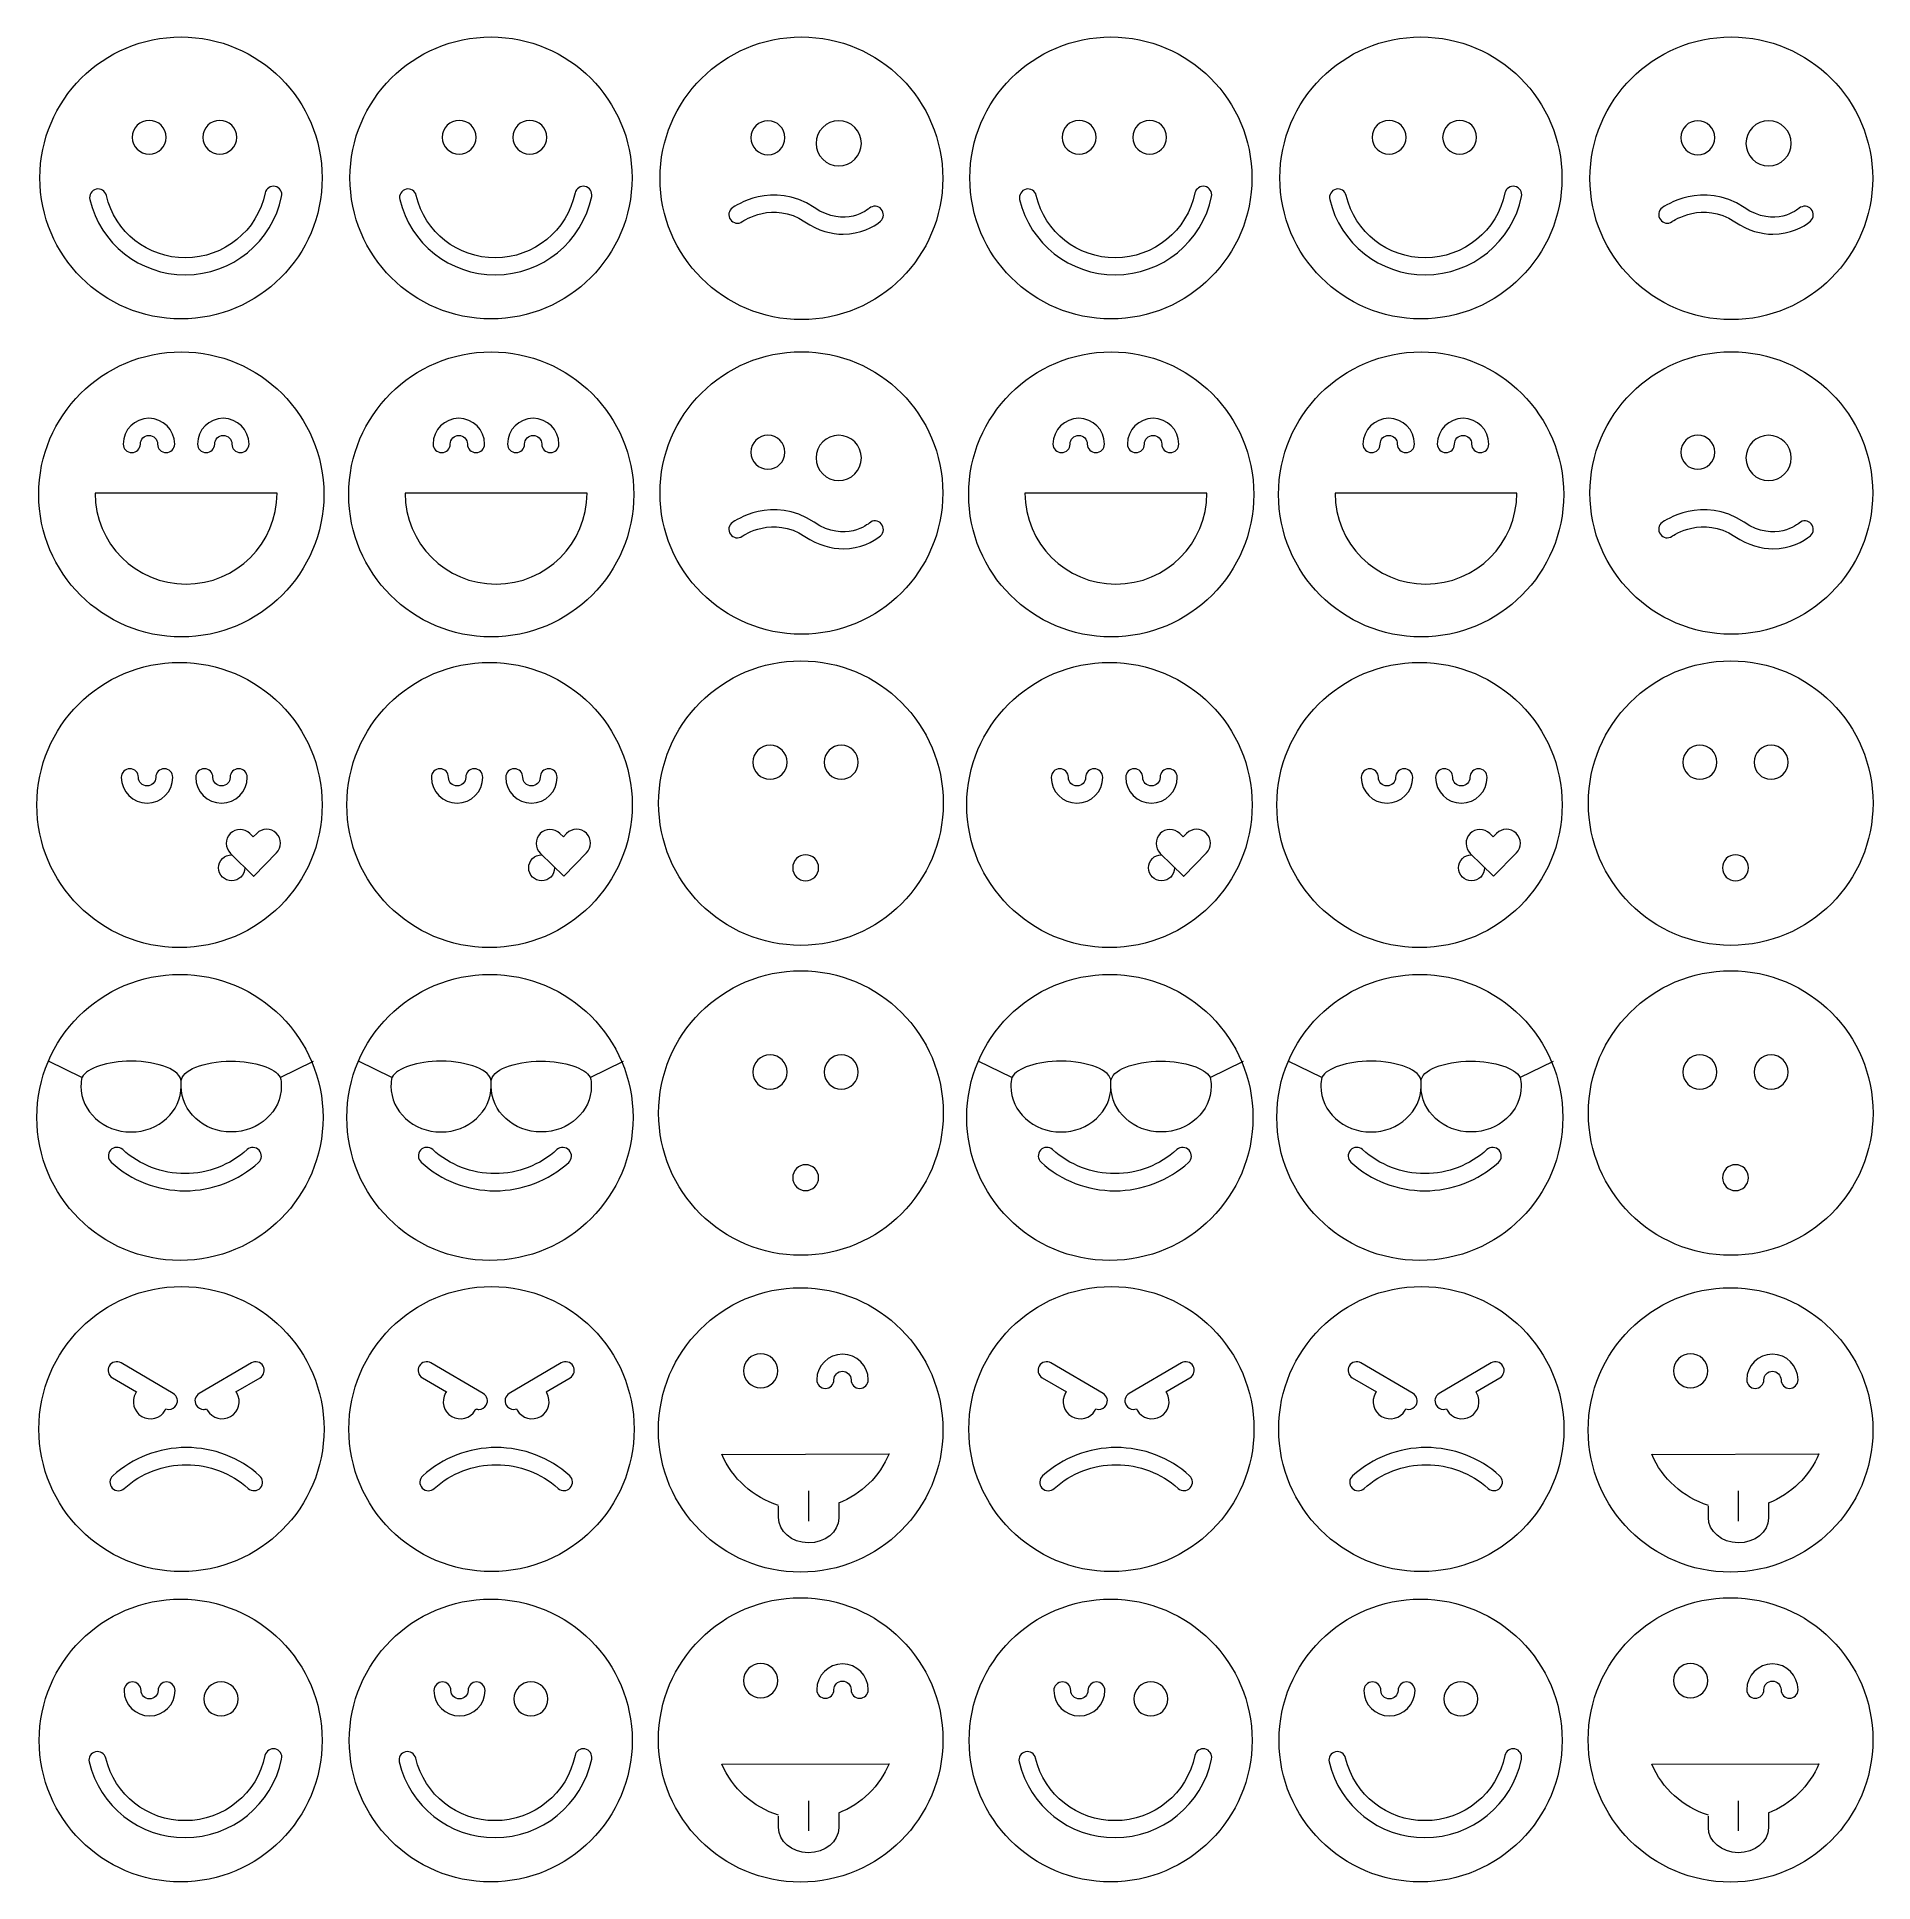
# Model space of a CAD drawing. Header units: inches. Extents: x 0.3 to 11, y -11 to -0.3.
import ezdxf

# ---------------------------------------------------------------- set-up
doc = ezdxf.new("R2010")
doc.units = ezdxf.units.IN
doc.header["$MEASUREMENT"] = 0
doc.layers.add('Layer 1', color=7, linetype='Continuous')
doc.layers.add('Layer 2', color=7, linetype='Continuous')

msp = doc.modelspace()

# ---------------------------------------------------------------- linework, layer by layer
at = {"layer": 'Layer 1', "lineweight": 0}
for points, knots in [([(1.118, -0.251), (0.664, -0.251), (0.296, -0.619), (0.296, -1.072), (0.296, -1.526), (0.664, -1.894), (1.118, -1.894), (1.572, -1.894), (1.94, -1.526), (1.94, -1.072), (1.94, -0.619), (1.572, -0.251), (1.118, -0.251)], [0, 0, 0, 0, 1, 1, 1, 2, 2, 2, 3, 3, 3, 4, 4, 4, 4]), ([(2.924, -0.251), (2.47, -0.251), (2.102, -0.619), (2.102, -1.072), (2.102, -1.526), (2.47, -1.894), (2.924, -1.894), (3.377, -1.894), (3.745, -1.526), (3.745, -1.072), (3.745, -0.619), (3.377, -0.251), (2.924, -0.251)], [0, 0, 0, 0, 1, 1, 1, 2, 2, 2, 3, 3, 3, 4, 4, 4, 4]), ([(4.732, -0.251), (4.277, -0.251), (3.908, -0.62), (3.908, -1.075), (3.908, -1.529), (4.277, -1.898), (4.732, -1.898), (5.187, -1.898), (5.555, -1.529), (5.555, -1.075), (5.555, -0.62), (5.187, -0.251), (4.732, -0.251)], [0, 0, 0, 0, 1, 1, 1, 2, 2, 2, 3, 3, 3, 4, 4, 4, 4]), ([(6.535, -0.251), (6.081, -0.251), (5.713, -0.619), (5.713, -1.072), (5.713, -1.526), (6.081, -1.894), (6.535, -1.894), (6.988, -1.894), (7.356, -1.526), (7.356, -1.072), (7.356, -0.619), (6.988, -0.251), (6.535, -0.251)], [0, 0, 0, 0, 1, 1, 1, 2, 2, 2, 3, 3, 3, 4, 4, 4, 4]), ([(8.34, -0.251), (7.886, -0.251), (7.519, -0.619), (7.519, -1.072), (7.519, -1.526), (7.886, -1.894), (8.34, -1.894), (8.794, -1.894), (9.162, -1.526), (9.162, -1.072), (9.162, -0.619), (8.794, -0.251), (8.34, -0.251)], [0, 0, 0, 0, 1, 1, 1, 2, 2, 2, 3, 3, 3, 4, 4, 4, 4]), ([(10.148, -0.251), (9.694, -0.251), (9.325, -0.62), (9.325, -1.075), (9.325, -1.529), (9.694, -1.898), (10.148, -1.898), (10.603, -1.898), (10.972, -1.529), (10.972, -1.075), (10.972, -0.62), (10.603, -0.251), (10.148, -0.251)], [0, 0, 0, 0, 1, 1, 1, 2, 2, 2, 3, 3, 3, 4, 4, 4, 4]), ([(1.12, -2.086), (0.661, -2.086), (0.289, -2.458), (0.289, -2.916), (0.289, -3.375), (0.661, -3.747), (1.12, -3.747), (1.578, -3.747), (1.95, -3.375), (1.95, -2.916), (1.95, -2.458), (1.578, -2.086), (1.12, -2.086)], [0, 0, 0, 0, 1, 1, 1, 2, 2, 2, 3, 3, 3, 4, 4, 4, 4]), ([(2.925, -2.086), (2.466, -2.086), (2.095, -2.458), (2.095, -2.916), (2.095, -3.375), (2.466, -3.747), (2.925, -3.747), (3.384, -3.747), (3.755, -3.375), (3.755, -2.916), (3.755, -2.458), (3.384, -2.086), (2.925, -2.086)], [0, 0, 0, 0, 1, 1, 1, 2, 2, 2, 3, 3, 3, 4, 4, 4, 4]), ([(4.732, -2.085), (4.277, -2.085), (3.908, -2.453), (3.908, -2.908), (3.908, -3.363), (4.277, -3.731), (4.732, -3.731), (5.187, -3.731), (5.555, -3.363), (5.555, -2.908), (5.555, -2.453), (5.187, -2.085), (4.732, -2.085)], [0, 0, 0, 0, 1, 1, 1, 2, 2, 2, 3, 3, 3, 4, 4, 4, 4]), ([(6.536, -2.086), (6.078, -2.086), (5.706, -2.458), (5.706, -2.916), (5.706, -3.375), (6.078, -3.747), (6.536, -3.747), (6.995, -3.747), (7.367, -3.375), (7.367, -2.916), (7.367, -2.458), (6.995, -2.086), (6.536, -2.086)], [0, 0, 0, 0, 1, 1, 1, 2, 2, 2, 3, 3, 3, 4, 4, 4, 4]), ([(8.342, -2.086), (7.883, -2.086), (7.511, -2.458), (7.511, -2.916), (7.511, -3.375), (7.883, -3.747), (8.342, -3.747), (8.8, -3.747), (9.172, -3.375), (9.172, -2.916), (9.172, -2.458), (8.8, -2.086), (8.342, -2.086)], [0, 0, 0, 0, 1, 1, 1, 2, 2, 2, 3, 3, 3, 4, 4, 4, 4]), ([(10.148, -2.085), (9.694, -2.085), (9.325, -2.453), (9.325, -2.908), (9.325, -3.363), (9.694, -3.731), (10.148, -3.731), (10.603, -3.731), (10.972, -3.363), (10.972, -2.908), (10.972, -2.453), (10.603, -2.085), (10.148, -2.085)], [0, 0, 0, 0, 1, 1, 1, 2, 2, 2, 3, 3, 3, 4, 4, 4, 4]), ([(1.109, -3.895), (0.651, -3.895), (0.278, -4.267), (0.278, -4.726), (0.278, -5.184), (0.651, -5.557), (1.109, -5.557), (1.568, -5.557), (1.94, -5.184), (1.94, -4.726), (1.94, -4.267), (1.568, -3.895), (1.109, -3.895)], [0, 0, 0, 0, 1, 1, 1, 2, 2, 2, 3, 3, 3, 4, 4, 4, 4]), ([(2.915, -3.895), (2.456, -3.895), (2.084, -4.267), (2.084, -4.726), (2.084, -5.184), (2.456, -5.557), (2.915, -5.557), (3.374, -5.557), (3.746, -5.184), (3.746, -4.726), (3.746, -4.267), (3.374, -3.895), (2.915, -3.895)], [0, 0, 0, 0, 1, 1, 1, 2, 2, 2, 3, 3, 3, 4, 4, 4, 4]), ([(4.729, -3.886), (4.271, -3.886), (3.9, -4.257), (3.9, -4.715), (3.9, -5.173), (4.271, -5.544), (4.729, -5.544), (5.186, -5.544), (5.558, -5.173), (5.558, -4.715), (5.558, -4.257), (5.186, -3.886), (4.729, -3.886)], [0, 0, 0, 0, 1, 1, 1, 2, 2, 2, 3, 3, 3, 4, 4, 4, 4]), ([(6.526, -3.895), (6.067, -3.895), (5.695, -4.267), (5.695, -4.726), (5.695, -5.184), (6.067, -5.557), (6.526, -5.557), (6.985, -5.557), (7.357, -5.184), (7.357, -4.726), (7.357, -4.267), (6.985, -3.895), (6.526, -3.895)], [0, 0, 0, 0, 1, 1, 1, 2, 2, 2, 3, 3, 3, 4, 4, 4, 4]), ([(8.332, -3.895), (7.873, -3.895), (7.501, -4.267), (7.501, -4.726), (7.501, -5.184), (7.873, -5.557), (8.332, -5.557), (8.791, -5.557), (9.163, -5.184), (9.163, -4.726), (9.163, -4.267), (8.791, -3.895), (8.332, -3.895)], [0, 0, 0, 0, 1, 1, 1, 2, 2, 2, 3, 3, 3, 4, 4, 4, 4]), ([(10.145, -3.886), (9.687, -3.886), (9.316, -4.257), (9.316, -4.715), (9.316, -5.173), (9.687, -5.544), (10.145, -5.544), (10.603, -5.544), (10.974, -5.173), (10.974, -4.715), (10.974, -4.257), (10.603, -3.886), (10.145, -3.886)], [0, 0, 0, 0, 1, 1, 1, 2, 2, 2, 3, 3, 3, 4, 4, 4, 4]), ([(3.294, -5.089), (3.294, -5.09), (3.294, -5.091), (3.294, -5.092), (3.294, -5.134), (3.26, -5.168), (3.219, -5.168)], [0, 0, 0, 0, 1, 1, 1, 2, 2, 2, 2]), ([(4.729, -5.692), (4.271, -5.692), (3.9, -6.063), (3.9, -6.521), (3.9, -6.979), (4.271, -7.35), (4.729, -7.35), (5.186, -7.35), (5.558, -6.979), (5.558, -6.521), (5.558, -6.063), (5.186, -5.692), (4.729, -5.692)], [0, 0, 0, 0, 1, 1, 1, 2, 2, 2, 3, 3, 3, 4, 4, 4, 4]), ([(10.145, -5.692), (9.687, -5.692), (9.316, -6.063), (9.316, -6.521), (9.316, -6.979), (9.687, -7.35), (10.145, -7.35), (10.603, -7.35), (10.974, -6.979), (10.974, -6.521), (10.974, -6.063), (10.603, -5.692), (10.145, -5.692)], [0, 0, 0, 0, 1, 1, 1, 2, 2, 2, 3, 3, 3, 4, 4, 4, 4]), ([(1.112, -5.713), (0.652, -5.713), (0.278, -6.086), (0.278, -6.546), (0.278, -7.006), (0.652, -7.38), (1.112, -7.38), (1.572, -7.38), (1.945, -7.006), (1.945, -6.546), (1.945, -6.086), (1.572, -5.713), (1.112, -5.713)], [0, 0, 0, 0, 1, 1, 1, 2, 2, 2, 3, 3, 3, 4, 4, 4, 4]), ([(2.917, -5.713), (2.457, -5.713), (2.084, -6.086), (2.084, -6.546), (2.084, -7.006), (2.457, -7.38), (2.917, -7.38), (3.377, -7.38), (3.751, -7.006), (3.751, -6.546), (3.751, -6.086), (3.377, -5.713), (2.917, -5.713)], [0, 0, 0, 0, 1, 1, 1, 2, 2, 2, 3, 3, 3, 4, 4, 4, 4]), ([(6.528, -5.713), (6.068, -5.713), (5.695, -6.086), (5.695, -6.546), (5.695, -7.006), (6.068, -7.38), (6.528, -7.38), (6.989, -7.38), (7.362, -7.006), (7.362, -6.546), (7.362, -6.086), (6.989, -5.713), (6.528, -5.713)], [0, 0, 0, 0, 1, 1, 1, 2, 2, 2, 3, 3, 3, 4, 4, 4, 4]), ([(8.334, -5.713), (7.874, -5.713), (7.501, -6.086), (7.501, -6.546), (7.501, -7.006), (7.874, -7.38), (8.334, -7.38), (8.794, -7.38), (9.167, -7.006), (9.167, -6.546), (9.167, -6.086), (8.794, -5.713), (8.334, -5.713)], [0, 0, 0, 0, 1, 1, 1, 2, 2, 2, 3, 3, 3, 4, 4, 4, 4]), ([(1.121, -7.532), (0.662, -7.532), (0.29, -7.904), (0.29, -8.362), (0.29, -8.821), (0.662, -9.193), (1.121, -9.193), (1.579, -9.193), (1.951, -8.821), (1.951, -8.362), (1.951, -7.904), (1.579, -7.532), (1.121, -7.532)], [0, 0, 0, 0, 1, 1, 1, 2, 2, 2, 3, 3, 3, 4, 4, 4, 4]), ([(2.926, -7.532), (2.467, -7.532), (2.096, -7.904), (2.096, -8.362), (2.096, -8.821), (2.467, -9.193), (2.926, -9.193), (3.385, -9.193), (3.757, -8.821), (3.757, -8.362), (3.757, -7.904), (3.385, -7.532), (2.926, -7.532)], [0, 0, 0, 0, 1, 1, 1, 2, 2, 2, 3, 3, 3, 4, 4, 4, 4]), ([(4.727, -7.539), (4.27, -7.539), (3.899, -7.91), (3.899, -8.368), (3.899, -8.825), (4.27, -9.196), (4.727, -9.196), (5.185, -9.196), (5.556, -8.825), (5.556, -8.368), (5.556, -7.91), (5.185, -7.539), (4.727, -7.539)], [0, 0, 0, 0, 1, 1, 1, 2, 2, 2, 3, 3, 3, 4, 4, 4, 4]), ([(6.537, -7.532), (6.079, -7.532), (5.707, -7.904), (5.707, -8.362), (5.707, -8.821), (6.079, -9.193), (6.537, -9.193), (6.996, -9.193), (7.368, -8.821), (7.368, -8.362), (7.368, -7.904), (6.996, -7.532), (6.537, -7.532)], [0, 0, 0, 0, 1, 1, 1, 2, 2, 2, 3, 3, 3, 4, 4, 4, 4]), ([(8.343, -7.532), (7.884, -7.532), (7.512, -7.904), (7.512, -8.362), (7.512, -8.821), (7.884, -9.193), (8.343, -9.193), (8.801, -9.193), (9.173, -8.821), (9.173, -8.362), (9.173, -7.904), (8.801, -7.532), (8.343, -7.532)], [0, 0, 0, 0, 1, 1, 1, 2, 2, 2, 3, 3, 3, 4, 4, 4, 4]), ([(10.144, -7.539), (9.686, -7.539), (9.315, -7.91), (9.315, -8.368), (9.315, -8.825), (9.686, -9.196), (10.144, -9.196), (10.602, -9.196), (10.973, -8.825), (10.973, -8.368), (10.973, -7.91), (10.602, -7.539), (10.144, -7.539)], [0, 0, 0, 0, 1, 1, 1, 2, 2, 2, 3, 3, 3, 4, 4, 4, 4]), ([(1.116, -9.353), (0.661, -9.353), (0.292, -9.722), (0.292, -10.177), (0.292, -10.632), (0.661, -11.001), (1.116, -11.001), (1.571, -11.001), (1.94, -10.632), (1.94, -10.177), (1.94, -9.722), (1.571, -9.353), (1.116, -9.353)], [0, 0, 0, 0, 1, 1, 1, 2, 2, 2, 3, 3, 3, 4, 4, 4, 4]), ([(2.922, -9.353), (2.467, -9.353), (2.098, -9.722), (2.098, -10.177), (2.098, -10.632), (2.467, -11.001), (2.922, -11.001), (3.377, -11.001), (3.746, -10.632), (3.746, -10.177), (3.746, -9.722), (3.377, -9.353), (2.922, -9.353)], [0, 0, 0, 0, 1, 1, 1, 2, 2, 2, 3, 3, 3, 4, 4, 4, 4]), ([(4.727, -9.345), (4.27, -9.345), (3.899, -9.716), (3.899, -10.173), (3.899, -10.631), (4.27, -11.002), (4.727, -11.002), (5.185, -11.002), (5.556, -10.631), (5.556, -10.173), (5.556, -9.716), (5.185, -9.345), (4.727, -9.345)], [0, 0, 0, 0, 1, 1, 1, 2, 2, 2, 3, 3, 3, 4, 4, 4, 4]), ([(6.533, -9.353), (6.078, -9.353), (5.709, -9.722), (5.709, -10.177), (5.709, -10.632), (6.078, -11.001), (6.533, -11.001), (6.988, -11.001), (7.357, -10.632), (7.357, -10.177), (7.357, -9.722), (6.988, -9.353), (6.533, -9.353)], [0, 0, 0, 0, 1, 1, 1, 2, 2, 2, 3, 3, 3, 4, 4, 4, 4]), ([(8.338, -9.353), (7.883, -9.353), (7.514, -9.722), (7.514, -10.177), (7.514, -10.632), (7.883, -11.001), (8.338, -11.001), (8.794, -11.001), (9.163, -10.632), (9.163, -10.177), (9.163, -9.722), (8.794, -9.353), (8.338, -9.353)], [0, 0, 0, 0, 1, 1, 1, 2, 2, 2, 3, 3, 3, 4, 4, 4, 4]), ([(10.144, -9.345), (9.686, -9.345), (9.315, -9.716), (9.315, -10.173), (9.315, -10.631), (9.686, -11.002), (10.144, -11.002), (10.602, -11.002), (10.973, -10.631), (10.973, -10.173), (10.973, -9.716), (10.602, -9.345), (10.144, -9.345)], [0, 0, 0, 0, 1, 1, 1, 2, 2, 2, 3, 3, 3, 4, 4, 4, 4])]:
    msp.add_open_spline(points, degree=3, knots=knots, dxfattribs=at)
at = {"layer": 'Layer 2', "lineweight": 0}
for points in [[(0.54, -6.313), (0.345, -6.219)], [(1.695, -6.313), (1.89, -6.219)], [(2.346, -6.313), (2.151, -6.219)], [(3.501, -6.313), (3.696, -6.219)], [(5.957, -6.313), (5.762, -6.219)], [(7.112, -6.313), (7.307, -6.219)], [(7.763, -6.313), (7.567, -6.219)], [(8.917, -6.313), (9.113, -6.219)], [(4.269, -8.51), (5.243, -8.506)], [(9.685, -8.51), (10.659, -8.506)], [(4.774, -8.898), (4.774, -8.723)], [(10.191, -8.898), (10.191, -8.723)], [(4.269, -10.315), (5.243, -10.312)], [(9.685, -10.315), (10.659, -10.312)], [(4.774, -10.703), (4.774, -10.529)], [(10.191, -10.703), (10.191, -10.529)]]:
    msp.add_lwpolyline(points, dxfattribs=at)
for points, knots in [([(0.933, -0.737), (0.987, -0.737), (1.031, -0.781), (1.031, -0.836), (1.031, -0.89), (0.987, -0.934), (0.933, -0.934), (0.878, -0.934), (0.834, -0.89), (0.834, -0.836), (0.834, -0.781), (0.878, -0.737), (0.933, -0.737)], [0, 0, 0, 0, 1, 1, 1, 2, 2, 2, 3, 3, 3, 4, 4, 4, 4]), ([(1.344, -0.737), (1.398, -0.737), (1.443, -0.781), (1.443, -0.836), (1.443, -0.89), (1.398, -0.934), (1.344, -0.934), (1.289, -0.934), (1.245, -0.89), (1.245, -0.836), (1.245, -0.781), (1.289, -0.737), (1.344, -0.737)], [0, 0, 0, 0, 1, 1, 1, 2, 2, 2, 3, 3, 3, 4, 4, 4, 4]), ([(2.738, -0.737), (2.793, -0.737), (2.837, -0.781), (2.837, -0.836), (2.837, -0.89), (2.793, -0.934), (2.738, -0.934), (2.684, -0.934), (2.639, -0.89), (2.639, -0.836), (2.639, -0.781), (2.684, -0.737), (2.738, -0.737)], [0, 0, 0, 0, 1, 1, 1, 2, 2, 2, 3, 3, 3, 4, 4, 4, 4]), ([(3.149, -0.737), (3.204, -0.737), (3.248, -0.781), (3.248, -0.836), (3.248, -0.89), (3.204, -0.934), (3.149, -0.934), (3.095, -0.934), (3.051, -0.89), (3.051, -0.836), (3.051, -0.781), (3.095, -0.737), (3.149, -0.737)], [0, 0, 0, 0, 1, 1, 1, 2, 2, 2, 3, 3, 3, 4, 4, 4, 4]), ([(4.537, -0.739), (4.591, -0.739), (4.636, -0.783), (4.636, -0.838), (4.636, -0.892), (4.591, -0.937), (4.537, -0.937), (4.482, -0.937), (4.438, -0.892), (4.438, -0.838), (4.438, -0.783), (4.482, -0.739), (4.537, -0.739)], [0, 0, 0, 0, 1, 1, 1, 2, 2, 2, 3, 3, 3, 4, 4, 4, 4]), ([(4.949, -0.739), (5.022, -0.739), (5.081, -0.798), (5.081, -0.871), (5.081, -0.943), (5.022, -1.002), (4.949, -1.002), (4.876, -1.002), (4.817, -0.943), (4.817, -0.871), (4.817, -0.798), (4.876, -0.739), (4.949, -0.739)], [0, 0, 0, 0, 1, 1, 1, 2, 2, 2, 3, 3, 3, 4, 4, 4, 4]), ([(6.349, -0.737), (6.404, -0.737), (6.448, -0.781), (6.448, -0.836), (6.448, -0.89), (6.404, -0.934), (6.349, -0.934), (6.295, -0.934), (6.25, -0.89), (6.25, -0.836), (6.25, -0.781), (6.295, -0.737), (6.349, -0.737)], [0, 0, 0, 0, 1, 1, 1, 2, 2, 2, 3, 3, 3, 4, 4, 4, 4]), ([(6.76, -0.737), (6.815, -0.737), (6.859, -0.781), (6.859, -0.836), (6.859, -0.89), (6.815, -0.934), (6.76, -0.934), (6.706, -0.934), (6.662, -0.89), (6.662, -0.836), (6.662, -0.781), (6.706, -0.737), (6.76, -0.737)], [0, 0, 0, 0, 1, 1, 1, 2, 2, 2, 3, 3, 3, 4, 4, 4, 4]), ([(8.155, -0.737), (8.209, -0.737), (8.254, -0.781), (8.254, -0.836), (8.254, -0.89), (8.209, -0.934), (8.155, -0.934), (8.1, -0.934), (8.056, -0.89), (8.056, -0.836), (8.056, -0.781), (8.1, -0.737), (8.155, -0.737)], [0, 0, 0, 0, 1, 1, 1, 2, 2, 2, 3, 3, 3, 4, 4, 4, 4]), ([(8.566, -0.737), (8.621, -0.737), (8.665, -0.781), (8.665, -0.836), (8.665, -0.89), (8.621, -0.934), (8.566, -0.934), (8.512, -0.934), (8.467, -0.89), (8.467, -0.836), (8.467, -0.781), (8.512, -0.737), (8.566, -0.737)], [0, 0, 0, 0, 1, 1, 1, 2, 2, 2, 3, 3, 3, 4, 4, 4, 4]), ([(9.953, -0.739), (10.008, -0.739), (10.052, -0.783), (10.052, -0.838), (10.052, -0.892), (10.008, -0.937), (9.953, -0.937), (9.899, -0.937), (9.854, -0.892), (9.854, -0.838), (9.854, -0.783), (9.899, -0.739), (9.953, -0.739)], [0, 0, 0, 0, 1, 1, 1, 2, 2, 2, 3, 3, 3, 4, 4, 4, 4]), ([(10.366, -0.739), (10.438, -0.739), (10.498, -0.798), (10.498, -0.871), (10.498, -0.943), (10.438, -1.002), (10.366, -1.002), (10.293, -1.002), (10.234, -0.943), (10.234, -0.871), (10.234, -0.798), (10.293, -0.739), (10.366, -0.739)], [0, 0, 0, 0, 1, 1, 1, 2, 2, 2, 3, 3, 3, 4, 4, 4, 4]), ([(1.704, -1.18), (1.65, -1.445), (1.414, -1.637), (1.144, -1.637), (0.877, -1.637), (0.648, -1.457), (0.587, -1.198), (0.581, -1.171), (0.597, -1.145), (0.623, -1.138), (0.65, -1.132), (0.677, -1.148), (0.683, -1.175), (0.734, -1.389), (0.923, -1.538), (1.144, -1.538), (1.368, -1.538), (1.563, -1.379), (1.608, -1.16), (1.613, -1.134), (1.639, -1.117), (1.666, -1.122), (1.693, -1.127), (1.71, -1.153), (1.704, -1.18)], [0, 0, 0, 0, 1, 1, 1, 2, 2, 2, 3, 3, 3, 4, 4, 4, 5, 5, 5, 6, 6, 6, 7, 7, 7, 8, 8, 8, 8]), ([(3.51, -1.18), (3.456, -1.445), (3.22, -1.637), (2.949, -1.637), (2.683, -1.637), (2.454, -1.457), (2.392, -1.198), (2.386, -1.171), (2.402, -1.145), (2.429, -1.138), (2.455, -1.132), (2.482, -1.148), (2.488, -1.175), (2.539, -1.389), (2.729, -1.538), (2.949, -1.538), (3.173, -1.538), (3.368, -1.379), (3.413, -1.16), (3.419, -1.134), (3.445, -1.117), (3.471, -1.122), (3.498, -1.127), (3.515, -1.153), (3.51, -1.18)], [0, 0, 0, 0, 1, 1, 1, 2, 2, 2, 3, 3, 3, 4, 4, 4, 5, 5, 5, 6, 6, 6, 7, 7, 7, 8, 8, 8, 8]), ([(5.193, -1.324), (5.153, -1.359), (5.074, -1.4), (4.975, -1.4), (4.907, -1.4), (4.831, -1.381), (4.751, -1.328), (4.567, -1.204), (4.394, -1.322), (4.387, -1.327), (4.365, -1.343), (4.334, -1.337), (4.318, -1.315), (4.302, -1.293), (4.308, -1.262), (4.33, -1.246), (4.339, -1.24), (4.564, -1.083), (4.806, -1.245), (4.987, -1.366), (5.122, -1.254), (5.128, -1.249), (5.148, -1.232), (5.18, -1.234), (5.197, -1.254), (5.215, -1.275), (5.213, -1.306), (5.193, -1.324)], [0, 0, 0, 0, 1, 1, 1, 2, 2, 2, 3, 3, 3, 4, 4, 4, 5, 5, 5, 6, 6, 6, 7, 7, 7, 8, 8, 8, 9, 9, 9, 9]), ([(7.121, -1.18), (7.067, -1.445), (6.831, -1.637), (6.56, -1.637), (6.294, -1.637), (6.065, -1.457), (6.003, -1.198), (5.997, -1.171), (6.014, -1.145), (6.04, -1.138), (6.066, -1.132), (6.093, -1.148), (6.1, -1.175), (6.15, -1.389), (6.34, -1.538), (6.56, -1.538), (6.784, -1.538), (6.979, -1.379), (7.024, -1.16), (7.03, -1.134), (7.056, -1.117), (7.083, -1.122), (7.109, -1.127), (7.126, -1.153), (7.121, -1.18)], [0, 0, 0, 0, 1, 1, 1, 2, 2, 2, 3, 3, 3, 4, 4, 4, 5, 5, 5, 6, 6, 6, 7, 7, 7, 8, 8, 8, 8]), ([(8.927, -1.18), (8.872, -1.445), (8.637, -1.637), (8.366, -1.637), (8.1, -1.637), (7.871, -1.457), (7.809, -1.198), (7.803, -1.171), (7.819, -1.145), (7.846, -1.138), (7.872, -1.132), (7.899, -1.148), (7.905, -1.175), (7.956, -1.389), (8.145, -1.538), (8.366, -1.538), (8.59, -1.538), (8.785, -1.379), (8.83, -1.16), (8.835, -1.134), (8.862, -1.117), (8.888, -1.122), (8.915, -1.127), (8.932, -1.153), (8.927, -1.18)], [0, 0, 0, 0, 1, 1, 1, 2, 2, 2, 3, 3, 3, 4, 4, 4, 5, 5, 5, 6, 6, 6, 7, 7, 7, 8, 8, 8, 8]), ([(10.609, -1.324), (10.57, -1.359), (10.49, -1.4), (10.391, -1.4), (10.324, -1.4), (10.248, -1.381), (10.168, -1.328), (9.983, -1.204), (9.811, -1.322), (9.803, -1.327), (9.781, -1.343), (9.75, -1.337), (9.735, -1.315), (9.719, -1.293), (9.724, -1.262), (9.746, -1.246), (9.756, -1.24), (9.981, -1.083), (10.223, -1.245), (10.404, -1.366), (10.539, -1.254), (10.544, -1.249), (10.565, -1.232), (10.596, -1.234), (10.614, -1.254), (10.632, -1.275), (10.63, -1.306), (10.609, -1.324)], [0, 0, 0, 0, 1, 1, 1, 2, 2, 2, 3, 3, 3, 4, 4, 4, 5, 5, 5, 6, 6, 6, 7, 7, 7, 8, 8, 8, 9, 9, 9, 9]), ([(0.931, -2.473), (1.013, -2.473), (1.081, -2.54), (1.081, -2.623), (1.081, -2.651), (1.058, -2.673), (1.031, -2.673), (1.003, -2.673), (0.981, -2.651), (0.981, -2.623), (0.981, -2.595), (0.958, -2.573), (0.931, -2.573), (0.903, -2.573), (0.881, -2.595), (0.881, -2.623), (0.881, -2.651), (0.858, -2.673), (0.831, -2.673), (0.803, -2.673), (0.781, -2.651), (0.781, -2.623), (0.781, -2.54), (0.848, -2.473), (0.931, -2.473)], [0, 0, 0, 0, 1, 1, 1, 2, 2, 2, 3, 3, 3, 4, 4, 4, 5, 5, 5, 6, 6, 6, 7, 7, 7, 8, 8, 8, 8]), ([(1.364, -2.473), (1.446, -2.473), (1.514, -2.54), (1.514, -2.623), (1.514, -2.651), (1.491, -2.673), (1.464, -2.673), (1.436, -2.673), (1.414, -2.651), (1.414, -2.623), (1.414, -2.595), (1.391, -2.573), (1.364, -2.573), (1.336, -2.573), (1.314, -2.595), (1.314, -2.623), (1.314, -2.651), (1.291, -2.673), (1.264, -2.673), (1.236, -2.673), (1.214, -2.651), (1.214, -2.623), (1.214, -2.54), (1.281, -2.473), (1.364, -2.473)], [0, 0, 0, 0, 1, 1, 1, 2, 2, 2, 3, 3, 3, 4, 4, 4, 5, 5, 5, 6, 6, 6, 7, 7, 7, 8, 8, 8, 8]), ([(2.736, -2.473), (2.819, -2.473), (2.886, -2.54), (2.886, -2.623), (2.886, -2.651), (2.864, -2.673), (2.836, -2.673), (2.809, -2.673), (2.786, -2.651), (2.786, -2.623), (2.786, -2.595), (2.764, -2.573), (2.736, -2.573), (2.709, -2.573), (2.686, -2.595), (2.686, -2.623), (2.686, -2.651), (2.664, -2.673), (2.636, -2.673), (2.609, -2.673), (2.586, -2.651), (2.586, -2.623), (2.586, -2.54), (2.654, -2.473), (2.736, -2.473)], [0, 0, 0, 0, 1, 1, 1, 2, 2, 2, 3, 3, 3, 4, 4, 4, 5, 5, 5, 6, 6, 6, 7, 7, 7, 8, 8, 8, 8]), ([(3.169, -2.473), (3.252, -2.473), (3.319, -2.54), (3.319, -2.623), (3.319, -2.651), (3.297, -2.673), (3.269, -2.673), (3.242, -2.673), (3.219, -2.651), (3.219, -2.623), (3.219, -2.595), (3.197, -2.573), (3.169, -2.573), (3.142, -2.573), (3.119, -2.595), (3.119, -2.623), (3.119, -2.651), (3.097, -2.673), (3.069, -2.673), (3.042, -2.673), (3.02, -2.651), (3.02, -2.623), (3.02, -2.54), (3.087, -2.473), (3.169, -2.473)], [0, 0, 0, 0, 1, 1, 1, 2, 2, 2, 3, 3, 3, 4, 4, 4, 5, 5, 5, 6, 6, 6, 7, 7, 7, 8, 8, 8, 8]), ([(4.537, -2.572), (4.591, -2.572), (4.636, -2.616), (4.636, -2.671), (4.636, -2.725), (4.591, -2.77), (4.537, -2.77), (4.482, -2.77), (4.438, -2.725), (4.438, -2.671), (4.438, -2.616), (4.482, -2.572), (4.537, -2.572)], [0, 0, 0, 0, 1, 1, 1, 2, 2, 2, 3, 3, 3, 4, 4, 4, 4]), ([(4.949, -2.572), (5.022, -2.572), (5.081, -2.631), (5.081, -2.704), (5.081, -2.777), (5.022, -2.836), (4.949, -2.836), (4.876, -2.836), (4.817, -2.777), (4.817, -2.704), (4.817, -2.631), (4.876, -2.572), (4.949, -2.572)], [0, 0, 0, 0, 1, 1, 1, 2, 2, 2, 3, 3, 3, 4, 4, 4, 4]), ([(6.347, -2.473), (6.43, -2.473), (6.497, -2.54), (6.497, -2.623), (6.497, -2.651), (6.475, -2.673), (6.447, -2.673), (6.42, -2.673), (6.397, -2.651), (6.397, -2.623), (6.397, -2.595), (6.375, -2.573), (6.347, -2.573), (6.32, -2.573), (6.297, -2.595), (6.297, -2.623), (6.297, -2.651), (6.275, -2.673), (6.247, -2.673), (6.22, -2.673), (6.197, -2.651), (6.197, -2.623), (6.197, -2.54), (6.265, -2.473), (6.347, -2.473)], [0, 0, 0, 0, 1, 1, 1, 2, 2, 2, 3, 3, 3, 4, 4, 4, 5, 5, 5, 6, 6, 6, 7, 7, 7, 8, 8, 8, 8]), ([(6.78, -2.473), (6.863, -2.473), (6.93, -2.54), (6.93, -2.623), (6.93, -2.651), (6.908, -2.673), (6.88, -2.673), (6.853, -2.673), (6.831, -2.651), (6.831, -2.623), (6.831, -2.595), (6.808, -2.573), (6.78, -2.573), (6.753, -2.573), (6.73, -2.595), (6.73, -2.623), (6.73, -2.651), (6.708, -2.673), (6.68, -2.673), (6.653, -2.673), (6.631, -2.651), (6.631, -2.623), (6.631, -2.54), (6.698, -2.473), (6.78, -2.473)], [0, 0, 0, 0, 1, 1, 1, 2, 2, 2, 3, 3, 3, 4, 4, 4, 5, 5, 5, 6, 6, 6, 7, 7, 7, 8, 8, 8, 8]), ([(8.153, -2.473), (8.236, -2.473), (8.303, -2.54), (8.303, -2.623), (8.303, -2.651), (8.28, -2.673), (8.253, -2.673), (8.225, -2.673), (8.203, -2.651), (8.203, -2.623), (8.203, -2.595), (8.181, -2.573), (8.153, -2.573), (8.125, -2.573), (8.103, -2.595), (8.103, -2.623), (8.103, -2.651), (8.08, -2.673), (8.053, -2.673), (8.025, -2.673), (8.003, -2.651), (8.003, -2.623), (8.003, -2.54), (8.07, -2.473), (8.153, -2.473)], [0, 0, 0, 0, 1, 1, 1, 2, 2, 2, 3, 3, 3, 4, 4, 4, 5, 5, 5, 6, 6, 6, 7, 7, 7, 8, 8, 8, 8]), ([(8.586, -2.473), (8.669, -2.473), (8.736, -2.54), (8.736, -2.623), (8.736, -2.651), (8.714, -2.673), (8.686, -2.673), (8.658, -2.673), (8.636, -2.651), (8.636, -2.623), (8.636, -2.595), (8.614, -2.573), (8.586, -2.573), (8.558, -2.573), (8.536, -2.595), (8.536, -2.623), (8.536, -2.651), (8.514, -2.673), (8.486, -2.673), (8.459, -2.673), (8.436, -2.651), (8.436, -2.623), (8.436, -2.54), (8.503, -2.473), (8.586, -2.473)], [0, 0, 0, 0, 1, 1, 1, 2, 2, 2, 3, 3, 3, 4, 4, 4, 5, 5, 5, 6, 6, 6, 7, 7, 7, 8, 8, 8, 8]), ([(9.953, -2.572), (10.008, -2.572), (10.052, -2.616), (10.052, -2.671), (10.052, -2.725), (10.008, -2.77), (9.953, -2.77), (9.899, -2.77), (9.854, -2.725), (9.854, -2.671), (9.854, -2.616), (9.899, -2.572), (9.953, -2.572)], [0, 0, 0, 0, 1, 1, 1, 2, 2, 2, 3, 3, 3, 4, 4, 4, 4]), ([(10.366, -2.572), (10.438, -2.572), (10.498, -2.631), (10.498, -2.704), (10.498, -2.777), (10.438, -2.836), (10.366, -2.836), (10.293, -2.836), (10.234, -2.777), (10.234, -2.704), (10.234, -2.631), (10.293, -2.572), (10.366, -2.572)], [0, 0, 0, 0, 1, 1, 1, 2, 2, 2, 3, 3, 3, 4, 4, 4, 4]), ([(1.147, -3.439), (0.855, -3.439), (0.617, -3.202), (0.617, -2.909), (0.617, -2.909), (1.677, -2.909), (1.677, -2.909), (1.677, -3.202), (1.44, -3.439), (1.147, -3.439)], [0, 0, 0, 0, 1, 1, 1, 2, 2, 2, 3, 3, 3, 3]), ([(2.953, -3.439), (2.66, -3.439), (2.423, -3.202), (2.423, -2.909), (2.423, -2.909), (3.483, -2.909), (3.483, -2.909), (3.483, -3.202), (3.245, -3.439), (2.953, -3.439)], [0, 0, 0, 0, 1, 1, 1, 2, 2, 2, 3, 3, 3, 3]), ([(5.193, -3.157), (5.153, -3.192), (5.074, -3.233), (4.975, -3.233), (4.907, -3.233), (4.831, -3.214), (4.751, -3.161), (4.567, -3.038), (4.394, -3.155), (4.387, -3.16), (4.365, -3.176), (4.334, -3.171), (4.318, -3.148), (4.302, -3.126), (4.308, -3.095), (4.33, -3.08), (4.339, -3.073), (4.564, -2.917), (4.806, -3.079), (4.987, -3.2), (5.122, -3.087), (5.128, -3.083), (5.148, -3.065), (5.18, -3.067), (5.197, -3.088), (5.215, -3.108), (5.213, -3.139), (5.193, -3.157)], [0, 0, 0, 0, 1, 1, 1, 2, 2, 2, 3, 3, 3, 4, 4, 4, 5, 5, 5, 6, 6, 6, 7, 7, 7, 8, 8, 8, 9, 9, 9, 9]), ([(6.564, -3.439), (6.271, -3.439), (6.034, -3.202), (6.034, -2.909), (6.034, -2.909), (7.094, -2.909), (7.094, -2.909), (7.094, -3.202), (6.857, -3.439), (6.564, -3.439)], [0, 0, 0, 0, 1, 1, 1, 2, 2, 2, 3, 3, 3, 3]), ([(8.369, -3.439), (8.077, -3.439), (7.84, -3.202), (7.84, -2.909), (7.84, -2.909), (8.899, -2.909), (8.899, -2.909), (8.899, -3.202), (8.662, -3.439), (8.369, -3.439)], [0, 0, 0, 0, 1, 1, 1, 2, 2, 2, 3, 3, 3, 3]), ([(10.609, -3.157), (10.57, -3.192), (10.49, -3.233), (10.391, -3.233), (10.324, -3.233), (10.248, -3.214), (10.168, -3.161), (9.983, -3.038), (9.811, -3.155), (9.803, -3.16), (9.781, -3.176), (9.75, -3.171), (9.735, -3.148), (9.719, -3.126), (9.724, -3.095), (9.746, -3.08), (9.756, -3.073), (9.981, -2.917), (10.223, -3.079), (10.404, -3.2), (10.539, -3.087), (10.544, -3.083), (10.565, -3.065), (10.596, -3.067), (10.614, -3.088), (10.632, -3.108), (10.63, -3.139), (10.609, -3.157)], [0, 0, 0, 0, 1, 1, 1, 2, 2, 2, 3, 3, 3, 4, 4, 4, 5, 5, 5, 6, 6, 6, 7, 7, 7, 8, 8, 8, 9, 9, 9, 9]), ([(4.549, -4.576), (4.494, -4.576), (4.449, -4.532), (4.449, -4.477), (4.449, -4.422), (4.494, -4.377), (4.549, -4.377), (4.604, -4.377), (4.648, -4.422), (4.648, -4.477), (4.648, -4.532), (4.604, -4.576), (4.549, -4.576)], [0, 0, 0, 0, 1, 1, 1, 2, 2, 2, 3, 3, 3, 4, 4, 4, 4]), ([(4.964, -4.576), (4.909, -4.576), (4.864, -4.532), (4.864, -4.477), (4.864, -4.422), (4.909, -4.377), (4.964, -4.377), (5.019, -4.377), (5.063, -4.422), (5.063, -4.477), (5.063, -4.532), (5.019, -4.576), (4.964, -4.576)], [0, 0, 0, 0, 1, 1, 1, 2, 2, 2, 3, 3, 3, 4, 4, 4, 4]), ([(9.965, -4.576), (9.91, -4.576), (9.866, -4.532), (9.866, -4.477), (9.866, -4.422), (9.91, -4.377), (9.965, -4.377), (10.021, -4.377), (10.065, -4.422), (10.065, -4.477), (10.065, -4.532), (10.021, -4.576), (9.965, -4.576)], [0, 0, 0, 0, 1, 1, 1, 2, 2, 2, 3, 3, 3, 4, 4, 4, 4]), ([(10.38, -4.576), (10.325, -4.576), (10.281, -4.532), (10.281, -4.477), (10.281, -4.422), (10.325, -4.377), (10.38, -4.377), (10.435, -4.377), (10.48, -4.422), (10.48, -4.477), (10.48, -4.532), (10.435, -4.576), (10.38, -4.576)], [0, 0, 0, 0, 1, 1, 1, 2, 2, 2, 3, 3, 3, 4, 4, 4, 4]), ([(0.92, -4.715), (0.838, -4.715), (0.77, -4.648), (0.77, -4.565), (0.77, -4.538), (0.793, -4.515), (0.82, -4.515), (0.848, -4.515), (0.87, -4.538), (0.87, -4.565), (0.87, -4.593), (0.893, -4.615), (0.92, -4.615), (0.948, -4.615), (0.971, -4.593), (0.971, -4.565), (0.971, -4.538), (0.993, -4.515), (1.021, -4.515), (1.048, -4.515), (1.07, -4.538), (1.07, -4.565), (1.07, -4.648), (1.003, -4.715), (0.92, -4.715)], [0, 0, 0, 0, 1, 1, 1, 2, 2, 2, 3, 3, 3, 4, 4, 4, 5, 5, 5, 6, 6, 6, 7, 7, 7, 8, 8, 8, 8]), ([(1.354, -4.715), (1.271, -4.715), (1.204, -4.648), (1.204, -4.565), (1.204, -4.538), (1.226, -4.515), (1.254, -4.515), (1.281, -4.515), (1.304, -4.538), (1.304, -4.565), (1.304, -4.593), (1.326, -4.615), (1.354, -4.615), (1.382, -4.615), (1.404, -4.593), (1.404, -4.565), (1.404, -4.538), (1.426, -4.515), (1.454, -4.515), (1.482, -4.515), (1.504, -4.538), (1.504, -4.565), (1.504, -4.648), (1.437, -4.715), (1.354, -4.715)], [0, 0, 0, 0, 1, 1, 1, 2, 2, 2, 3, 3, 3, 4, 4, 4, 5, 5, 5, 6, 6, 6, 7, 7, 7, 8, 8, 8, 8]), ([(2.726, -4.715), (2.643, -4.715), (2.576, -4.648), (2.576, -4.565), (2.576, -4.538), (2.598, -4.515), (2.626, -4.515), (2.654, -4.515), (2.676, -4.538), (2.676, -4.565), (2.676, -4.593), (2.698, -4.615), (2.726, -4.615), (2.754, -4.615), (2.776, -4.593), (2.776, -4.565), (2.776, -4.538), (2.798, -4.515), (2.826, -4.515), (2.854, -4.515), (2.876, -4.538), (2.876, -4.565), (2.876, -4.648), (2.809, -4.715), (2.726, -4.715)], [0, 0, 0, 0, 1, 1, 1, 2, 2, 2, 3, 3, 3, 4, 4, 4, 5, 5, 5, 6, 6, 6, 7, 7, 7, 8, 8, 8, 8]), ([(3.159, -4.715), (3.077, -4.715), (3.009, -4.648), (3.009, -4.565), (3.009, -4.538), (3.032, -4.515), (3.059, -4.515), (3.087, -4.515), (3.109, -4.538), (3.109, -4.565), (3.109, -4.593), (3.132, -4.615), (3.159, -4.615), (3.187, -4.615), (3.21, -4.593), (3.21, -4.565), (3.21, -4.538), (3.232, -4.515), (3.26, -4.515), (3.287, -4.515), (3.309, -4.538), (3.309, -4.565), (3.309, -4.648), (3.242, -4.715), (3.159, -4.715)], [0, 0, 0, 0, 1, 1, 1, 2, 2, 2, 3, 3, 3, 4, 4, 4, 5, 5, 5, 6, 6, 6, 7, 7, 7, 8, 8, 8, 8]), ([(6.337, -4.715), (6.254, -4.715), (6.187, -4.648), (6.187, -4.565), (6.187, -4.538), (6.209, -4.515), (6.237, -4.515), (6.265, -4.515), (6.287, -4.538), (6.287, -4.565), (6.287, -4.593), (6.309, -4.615), (6.337, -4.615), (6.365, -4.615), (6.387, -4.593), (6.387, -4.565), (6.387, -4.538), (6.41, -4.515), (6.437, -4.515), (6.465, -4.515), (6.487, -4.538), (6.487, -4.565), (6.487, -4.648), (6.42, -4.715), (6.337, -4.715)], [0, 0, 0, 0, 1, 1, 1, 2, 2, 2, 3, 3, 3, 4, 4, 4, 5, 5, 5, 6, 6, 6, 7, 7, 7, 8, 8, 8, 8]), ([(6.771, -4.715), (6.688, -4.715), (6.621, -4.648), (6.621, -4.565), (6.621, -4.538), (6.643, -4.515), (6.671, -4.515), (6.698, -4.515), (6.72, -4.538), (6.72, -4.565), (6.72, -4.593), (6.743, -4.615), (6.771, -4.615), (6.798, -4.615), (6.821, -4.593), (6.821, -4.565), (6.821, -4.538), (6.843, -4.515), (6.871, -4.515), (6.898, -4.515), (6.921, -4.538), (6.921, -4.565), (6.921, -4.648), (6.853, -4.715), (6.771, -4.715)], [0, 0, 0, 0, 1, 1, 1, 2, 2, 2, 3, 3, 3, 4, 4, 4, 5, 5, 5, 6, 6, 6, 7, 7, 7, 8, 8, 8, 8]), ([(8.143, -4.715), (8.06, -4.715), (7.993, -4.648), (7.993, -4.565), (7.993, -4.538), (8.015, -4.515), (8.043, -4.515), (8.07, -4.515), (8.093, -4.538), (8.093, -4.565), (8.093, -4.593), (8.115, -4.615), (8.143, -4.615), (8.17, -4.615), (8.193, -4.593), (8.193, -4.565), (8.193, -4.538), (8.215, -4.515), (8.243, -4.515), (8.27, -4.515), (8.293, -4.538), (8.293, -4.565), (8.293, -4.648), (8.225, -4.715), (8.143, -4.715)], [0, 0, 0, 0, 1, 1, 1, 2, 2, 2, 3, 3, 3, 4, 4, 4, 5, 5, 5, 6, 6, 6, 7, 7, 7, 8, 8, 8, 8]), ([(8.576, -4.715), (8.493, -4.715), (8.426, -4.648), (8.426, -4.565), (8.426, -4.538), (8.449, -4.515), (8.476, -4.515), (8.504, -4.515), (8.526, -4.538), (8.526, -4.565), (8.526, -4.593), (8.548, -4.615), (8.576, -4.615), (8.604, -4.615), (8.626, -4.593), (8.626, -4.565), (8.626, -4.538), (8.649, -4.515), (8.676, -4.515), (8.704, -4.515), (8.726, -4.538), (8.726, -4.565), (8.726, -4.648), (8.659, -4.715), (8.576, -4.715)], [0, 0, 0, 0, 1, 1, 1, 2, 2, 2, 3, 3, 3, 4, 4, 4, 5, 5, 5, 6, 6, 6, 7, 7, 7, 8, 8, 8, 8]), ([(1.674, -5.005), (1.674, -5.005), (1.542, -5.141), (1.542, -5.141), (1.542, -5.141), (1.542, -5.141), (1.542, -5.141), (1.542, -5.141), (1.541, -5.141), (1.541, -5.141), (1.541, -5.141), (1.541, -5.141), (1.541, -5.141), (1.541, -5.141), (1.541, -5.141), (1.541, -5.141), (1.541, -5.141), (1.406, -5.008), (1.406, -5.008), (1.374, -4.977), (1.373, -4.925), (1.404, -4.893), (1.436, -4.861), (1.487, -4.861), (1.519, -4.892), (1.519, -4.892), (1.539, -4.912), (1.539, -4.912), (1.539, -4.912), (1.559, -4.892), (1.559, -4.892), (1.59, -4.86), (1.641, -4.859), (1.673, -4.891), (1.705, -4.922), (1.706, -4.973), (1.674, -5.005)], [0, 0, 0, 0, 1, 1, 1, 2, 2, 2, 3, 3, 3, 4, 4, 4, 5, 5, 5, 6, 6, 6, 7, 7, 7, 8, 8, 8, 9, 9, 9, 10, 10, 10, 11, 11, 11, 12, 12, 12, 12]), ([(3.48, -5.005), (3.48, -5.005), (3.347, -5.141), (3.347, -5.141), (3.347, -5.141), (3.347, -5.141), (3.347, -5.141), (3.347, -5.141), (3.347, -5.141), (3.347, -5.141), (3.347, -5.141), (3.347, -5.141), (3.347, -5.141), (3.347, -5.141), (3.347, -5.141), (3.347, -5.141), (3.347, -5.141), (3.211, -5.008), (3.211, -5.008), (3.179, -4.977), (3.179, -4.925), (3.21, -4.893), (3.241, -4.861), (3.293, -4.861), (3.325, -4.892), (3.325, -4.892), (3.345, -4.912), (3.345, -4.912), (3.345, -4.912), (3.364, -4.892), (3.364, -4.892), (3.396, -4.86), (3.447, -4.859), (3.479, -4.891), (3.511, -4.922), (3.511, -4.973), (3.48, -5.005)], [0, 0, 0, 0, 1, 1, 1, 2, 2, 2, 3, 3, 3, 4, 4, 4, 5, 5, 5, 6, 6, 6, 7, 7, 7, 8, 8, 8, 9, 9, 9, 10, 10, 10, 11, 11, 11, 12, 12, 12, 12]), ([(7.091, -5.005), (7.091, -5.005), (6.959, -5.141), (6.959, -5.141), (6.958, -5.141), (6.958, -5.141), (6.958, -5.141), (6.958, -5.141), (6.958, -5.141), (6.958, -5.141), (6.958, -5.141), (6.958, -5.141), (6.958, -5.141), (6.958, -5.141), (6.958, -5.141), (6.958, -5.141), (6.958, -5.141), (6.822, -5.008), (6.822, -5.008), (6.79, -4.977), (6.79, -4.925), (6.821, -4.893), (6.852, -4.861), (6.904, -4.861), (6.936, -4.892), (6.936, -4.892), (6.956, -4.912), (6.956, -4.912), (6.956, -4.912), (6.975, -4.892), (6.975, -4.892), (7.007, -4.86), (7.058, -4.859), (7.09, -4.891), (7.122, -4.922), (7.122, -4.973), (7.091, -5.005)], [0, 0, 0, 0, 1, 1, 1, 2, 2, 2, 3, 3, 3, 4, 4, 4, 5, 5, 5, 6, 6, 6, 7, 7, 7, 8, 8, 8, 9, 9, 9, 10, 10, 10, 11, 11, 11, 12, 12, 12, 12]), ([(8.897, -5.005), (8.897, -5.005), (8.764, -5.141), (8.764, -5.141), (8.764, -5.141), (8.764, -5.141), (8.764, -5.141), (8.764, -5.141), (8.764, -5.141), (8.764, -5.141), (8.764, -5.141), (8.764, -5.141), (8.764, -5.141), (8.763, -5.141), (8.763, -5.141), (8.763, -5.141), (8.763, -5.141), (8.628, -5.008), (8.628, -5.008), (8.596, -4.977), (8.595, -4.925), (8.627, -4.893), (8.658, -4.861), (8.709, -4.861), (8.741, -4.892), (8.741, -4.892), (8.761, -4.912), (8.761, -4.912), (8.761, -4.912), (8.781, -4.892), (8.781, -4.892), (8.812, -4.86), (8.863, -4.859), (8.895, -4.891), (8.927, -4.922), (8.928, -4.973), (8.897, -5.005)], [0, 0, 0, 0, 1, 1, 1, 2, 2, 2, 3, 3, 3, 4, 4, 4, 5, 5, 5, 6, 6, 6, 7, 7, 7, 8, 8, 8, 9, 9, 9, 10, 10, 10, 11, 11, 11, 12, 12, 12, 12]), ([(1.413, -5.168), (1.371, -5.168), (1.337, -5.134), (1.337, -5.092), (1.337, -5.05), (1.371, -5.016), (1.413, -5.016), (1.414, -5.016), (1.414, -5.016), (1.415, -5.016)], [0, 0, 0, 0, 1, 1, 1, 2, 2, 2, 3, 3, 3, 3]), ([(3.219, -5.168), (3.177, -5.168), (3.143, -5.134), (3.143, -5.092), (3.143, -5.05), (3.177, -5.016), (3.219, -5.016), (3.219, -5.016), (3.22, -5.016), (3.22, -5.016)], [0, 0, 0, 0, 1, 1, 1, 2, 2, 2, 3, 3, 3, 3]), ([(4.756, -5.168), (4.715, -5.168), (4.681, -5.134), (4.681, -5.092), (4.681, -5.05), (4.715, -5.016), (4.756, -5.016), (4.798, -5.016), (4.832, -5.05), (4.832, -5.092), (4.832, -5.134), (4.798, -5.168), (4.756, -5.168)], [0, 0, 0, 0, 1, 1, 1, 2, 2, 2, 3, 3, 3, 4, 4, 4, 4]), ([(6.83, -5.168), (6.788, -5.168), (6.754, -5.134), (6.754, -5.092), (6.754, -5.05), (6.788, -5.016), (6.83, -5.016), (6.83, -5.016), (6.831, -5.016), (6.832, -5.016)], [0, 0, 0, 0, 1, 1, 1, 2, 2, 2, 3, 3, 3, 3]), ([(8.635, -5.168), (8.593, -5.168), (8.56, -5.134), (8.56, -5.092), (8.56, -5.05), (8.593, -5.016), (8.635, -5.016), (8.636, -5.016), (8.636, -5.016), (8.637, -5.016)], [0, 0, 0, 0, 1, 1, 1, 2, 2, 2, 3, 3, 3, 3]), ([(10.173, -5.168), (10.131, -5.168), (10.097, -5.134), (10.097, -5.092), (10.097, -5.05), (10.131, -5.016), (10.173, -5.016), (10.215, -5.016), (10.248, -5.05), (10.248, -5.092), (10.248, -5.134), (10.215, -5.168), (10.173, -5.168)], [0, 0, 0, 0, 1, 1, 1, 2, 2, 2, 3, 3, 3, 4, 4, 4, 4]), ([(1.489, -5.089), (1.489, -5.09), (1.489, -5.091), (1.489, -5.092), (1.489, -5.134), (1.455, -5.168), (1.413, -5.168)], [0, 0, 0, 0, 1, 1, 1, 2, 2, 2, 2]), ([(6.905, -5.089), (6.905, -5.09), (6.905, -5.091), (6.905, -5.092), (6.905, -5.134), (6.872, -5.168), (6.83, -5.168)], [0, 0, 0, 0, 1, 1, 1, 2, 2, 2, 2]), ([(8.711, -5.089), (8.711, -5.09), (8.711, -5.091), (8.711, -5.092), (8.711, -5.134), (8.677, -5.168), (8.635, -5.168)], [0, 0, 0, 0, 1, 1, 1, 2, 2, 2, 2]), ([(1.119, -6.365), (1.119, -6.512), (0.988, -6.631), (0.827, -6.631), (0.666, -6.631), (0.535, -6.512), (0.535, -6.365), (0.535, -6.347), (0.537, -6.329), (0.541, -6.312), (0.541, -6.312), (0.542, -6.311), (0.542, -6.311), (0.571, -6.259), (0.688, -6.219), (0.827, -6.219), (0.988, -6.219), (1.119, -6.272), (1.119, -6.337), (1.119, -6.337), (1.119, -6.355), (1.119, -6.355), (1.119, -6.355), (1.119, -6.365), (1.119, -6.365)], [0, 0, 0, 0, 1, 1, 1, 2, 2, 2, 3, 3, 3, 4, 4, 4, 5, 5, 5, 6, 6, 6, 7, 7, 7, 8, 8, 8, 8]), ([(1.119, -6.365), (1.119, -6.512), (1.249, -6.631), (1.41, -6.631), (1.571, -6.631), (1.702, -6.512), (1.702, -6.365), (1.702, -6.347), (1.7, -6.329), (1.696, -6.312), (1.696, -6.312), (1.695, -6.311), (1.695, -6.311), (1.666, -6.259), (1.549, -6.219), (1.41, -6.219), (1.249, -6.219), (1.119, -6.272), (1.119, -6.337), (1.119, -6.337), (1.119, -6.355), (1.119, -6.355), (1.119, -6.355), (1.119, -6.365), (1.119, -6.365)], [0, 0, 0, 0, 1, 1, 1, 2, 2, 2, 3, 3, 3, 4, 4, 4, 5, 5, 5, 6, 6, 6, 7, 7, 7, 8, 8, 8, 8]), ([(2.924, -6.365), (2.924, -6.512), (2.793, -6.631), (2.632, -6.631), (2.471, -6.631), (2.341, -6.512), (2.341, -6.365), (2.341, -6.347), (2.343, -6.329), (2.346, -6.312), (2.346, -6.312), (2.348, -6.311), (2.348, -6.311), (2.377, -6.259), (2.493, -6.219), (2.632, -6.219), (2.793, -6.219), (2.924, -6.272), (2.924, -6.337), (2.924, -6.337), (2.924, -6.355), (2.924, -6.355), (2.924, -6.355), (2.924, -6.365), (2.924, -6.365)], [0, 0, 0, 0, 1, 1, 1, 2, 2, 2, 3, 3, 3, 4, 4, 4, 5, 5, 5, 6, 6, 6, 7, 7, 7, 8, 8, 8, 8]), ([(2.924, -6.365), (2.924, -6.512), (3.055, -6.631), (3.216, -6.631), (3.377, -6.631), (3.508, -6.512), (3.508, -6.365), (3.508, -6.347), (3.506, -6.329), (3.502, -6.312), (3.502, -6.312), (3.501, -6.311), (3.501, -6.311), (3.471, -6.259), (3.355, -6.219), (3.216, -6.219), (3.055, -6.219), (2.924, -6.272), (2.924, -6.337), (2.924, -6.337), (2.924, -6.355), (2.924, -6.355), (2.924, -6.355), (2.924, -6.365), (2.924, -6.365)], [0, 0, 0, 0, 1, 1, 1, 2, 2, 2, 3, 3, 3, 4, 4, 4, 5, 5, 5, 6, 6, 6, 7, 7, 7, 8, 8, 8, 8]), ([(4.549, -6.382), (4.494, -6.382), (4.449, -6.337), (4.449, -6.282), (4.449, -6.227), (4.494, -6.182), (4.549, -6.182), (4.604, -6.182), (4.648, -6.227), (4.648, -6.282), (4.648, -6.337), (4.604, -6.382), (4.549, -6.382)], [0, 0, 0, 0, 1, 1, 1, 2, 2, 2, 3, 3, 3, 4, 4, 4, 4]), ([(4.964, -6.382), (4.909, -6.382), (4.864, -6.337), (4.864, -6.282), (4.864, -6.227), (4.909, -6.182), (4.964, -6.182), (5.019, -6.182), (5.063, -6.227), (5.063, -6.282), (5.063, -6.337), (5.019, -6.382), (4.964, -6.382)], [0, 0, 0, 0, 1, 1, 1, 2, 2, 2, 3, 3, 3, 4, 4, 4, 4]), ([(6.535, -6.365), (6.535, -6.512), (6.405, -6.631), (6.243, -6.631), (6.082, -6.631), (5.952, -6.512), (5.952, -6.365), (5.952, -6.347), (5.954, -6.329), (5.957, -6.312), (5.957, -6.312), (5.959, -6.311), (5.959, -6.311), (5.988, -6.259), (6.104, -6.219), (6.243, -6.219), (6.405, -6.219), (6.535, -6.272), (6.535, -6.337), (6.535, -6.337), (6.535, -6.355), (6.535, -6.355), (6.535, -6.355), (6.535, -6.365), (6.535, -6.365)], [0, 0, 0, 0, 1, 1, 1, 2, 2, 2, 3, 3, 3, 4, 4, 4, 5, 5, 5, 6, 6, 6, 7, 7, 7, 8, 8, 8, 8]), ([(6.535, -6.365), (6.535, -6.512), (6.666, -6.631), (6.827, -6.631), (6.988, -6.631), (7.119, -6.512), (7.119, -6.365), (7.119, -6.347), (7.117, -6.329), (7.113, -6.312), (7.113, -6.312), (7.112, -6.311), (7.112, -6.311), (7.082, -6.259), (6.966, -6.219), (6.827, -6.219), (6.666, -6.219), (6.535, -6.272), (6.535, -6.337), (6.535, -6.337), (6.535, -6.355), (6.535, -6.355), (6.535, -6.355), (6.535, -6.365), (6.535, -6.365)], [0, 0, 0, 0, 1, 1, 1, 2, 2, 2, 3, 3, 3, 4, 4, 4, 5, 5, 5, 6, 6, 6, 7, 7, 7, 8, 8, 8, 8]), ([(8.341, -6.365), (8.341, -6.512), (8.21, -6.631), (8.049, -6.631), (7.888, -6.631), (7.757, -6.512), (7.757, -6.365), (7.757, -6.347), (7.759, -6.329), (7.763, -6.312), (7.763, -6.312), (7.764, -6.311), (7.764, -6.311), (7.793, -6.259), (7.91, -6.219), (8.049, -6.219), (8.21, -6.219), (8.341, -6.272), (8.341, -6.337), (8.341, -6.337), (8.341, -6.355), (8.341, -6.355), (8.341, -6.355), (8.341, -6.365), (8.341, -6.365)], [0, 0, 0, 0, 1, 1, 1, 2, 2, 2, 3, 3, 3, 4, 4, 4, 5, 5, 5, 6, 6, 6, 7, 7, 7, 8, 8, 8, 8]), ([(8.341, -6.365), (8.341, -6.512), (8.471, -6.631), (8.632, -6.631), (8.794, -6.631), (8.924, -6.512), (8.924, -6.365), (8.924, -6.347), (8.922, -6.329), (8.918, -6.312), (8.918, -6.312), (8.917, -6.311), (8.917, -6.311), (8.888, -6.259), (8.772, -6.219), (8.632, -6.219), (8.471, -6.219), (8.341, -6.272), (8.341, -6.337), (8.341, -6.337), (8.341, -6.355), (8.341, -6.355), (8.341, -6.355), (8.341, -6.365), (8.341, -6.365)], [0, 0, 0, 0, 1, 1, 1, 2, 2, 2, 3, 3, 3, 4, 4, 4, 5, 5, 5, 6, 6, 6, 7, 7, 7, 8, 8, 8, 8]), ([(9.965, -6.382), (9.91, -6.382), (9.866, -6.337), (9.866, -6.282), (9.866, -6.227), (9.91, -6.182), (9.965, -6.182), (10.021, -6.182), (10.065, -6.227), (10.065, -6.282), (10.065, -6.337), (10.021, -6.382), (9.965, -6.382)], [0, 0, 0, 0, 1, 1, 1, 2, 2, 2, 3, 3, 3, 4, 4, 4, 4]), ([(10.38, -6.382), (10.325, -6.382), (10.281, -6.337), (10.281, -6.282), (10.281, -6.227), (10.325, -6.182), (10.38, -6.182), (10.435, -6.182), (10.48, -6.227), (10.48, -6.282), (10.48, -6.337), (10.435, -6.382), (10.38, -6.382)], [0, 0, 0, 0, 1, 1, 1, 2, 2, 2, 3, 3, 3, 4, 4, 4, 4]), ([(1.57, -6.809), (1.452, -6.915), (1.3, -6.974), (1.141, -6.974), (0.982, -6.974), (0.829, -6.915), (0.711, -6.808), (0.691, -6.789), (0.689, -6.758), (0.708, -6.737), (0.726, -6.717), (0.758, -6.715), (0.778, -6.734), (0.878, -6.824), (1.007, -6.874), (1.141, -6.874), (1.275, -6.874), (1.403, -6.824), (1.503, -6.734), (1.523, -6.716), (1.555, -6.718), (1.573, -6.738), (1.592, -6.759), (1.59, -6.79), (1.57, -6.809)], [0, 0, 0, 0, 1, 1, 1, 2, 2, 2, 3, 3, 3, 4, 4, 4, 5, 5, 5, 6, 6, 6, 7, 7, 7, 8, 8, 8, 8]), ([(3.376, -6.809), (3.258, -6.915), (3.105, -6.974), (2.947, -6.974), (2.787, -6.974), (2.634, -6.915), (2.517, -6.808), (2.496, -6.789), (2.495, -6.758), (2.513, -6.737), (2.532, -6.717), (2.563, -6.715), (2.584, -6.734), (2.683, -6.824), (2.812, -6.874), (2.947, -6.874), (3.081, -6.874), (3.209, -6.824), (3.308, -6.734), (3.329, -6.716), (3.36, -6.718), (3.379, -6.738), (3.398, -6.759), (3.396, -6.79), (3.376, -6.809)], [0, 0, 0, 0, 1, 1, 1, 2, 2, 2, 3, 3, 3, 4, 4, 4, 5, 5, 5, 6, 6, 6, 7, 7, 7, 8, 8, 8, 8]), ([(6.987, -6.809), (6.869, -6.915), (6.716, -6.974), (6.558, -6.974), (6.398, -6.974), (6.246, -6.915), (6.128, -6.808), (6.107, -6.789), (6.106, -6.758), (6.124, -6.737), (6.143, -6.717), (6.175, -6.715), (6.195, -6.734), (6.294, -6.824), (6.423, -6.874), (6.558, -6.874), (6.692, -6.874), (6.82, -6.824), (6.919, -6.734), (6.94, -6.716), (6.972, -6.718), (6.99, -6.738), (7.009, -6.759), (7.007, -6.79), (6.987, -6.809)], [0, 0, 0, 0, 1, 1, 1, 2, 2, 2, 3, 3, 3, 4, 4, 4, 5, 5, 5, 6, 6, 6, 7, 7, 7, 8, 8, 8, 8]), ([(8.792, -6.809), (8.674, -6.915), (8.522, -6.974), (8.363, -6.974), (8.204, -6.974), (8.051, -6.915), (7.933, -6.808), (7.913, -6.789), (7.911, -6.758), (7.93, -6.737), (7.948, -6.717), (7.98, -6.715), (8.001, -6.734), (8.1, -6.824), (8.229, -6.874), (8.363, -6.874), (8.497, -6.874), (8.626, -6.824), (8.725, -6.734), (8.746, -6.716), (8.777, -6.718), (8.796, -6.738), (8.814, -6.759), (8.813, -6.79), (8.792, -6.809)], [0, 0, 0, 0, 1, 1, 1, 2, 2, 2, 3, 3, 3, 4, 4, 4, 5, 5, 5, 6, 6, 6, 7, 7, 7, 8, 8, 8, 8]), ([(4.756, -6.973), (4.715, -6.973), (4.681, -6.939), (4.681, -6.898), (4.681, -6.856), (4.715, -6.822), (4.756, -6.822), (4.798, -6.822), (4.832, -6.856), (4.832, -6.898), (4.832, -6.939), (4.798, -6.973), (4.756, -6.973)], [0, 0, 0, 0, 1, 1, 1, 2, 2, 2, 3, 3, 3, 4, 4, 4, 4]), ([(10.173, -6.973), (10.131, -6.973), (10.097, -6.939), (10.097, -6.898), (10.097, -6.856), (10.131, -6.822), (10.173, -6.822), (10.215, -6.822), (10.248, -6.856), (10.248, -6.898), (10.248, -6.939), (10.215, -6.973), (10.173, -6.973)], [0, 0, 0, 0, 1, 1, 1, 2, 2, 2, 3, 3, 3, 4, 4, 4, 4]), ([(4.495, -7.923), (4.55, -7.923), (4.594, -7.968), (4.594, -8.023), (4.594, -8.078), (4.55, -8.122), (4.495, -8.122), (4.44, -8.122), (4.395, -8.078), (4.395, -8.023), (4.395, -7.968), (4.44, -7.923), (4.495, -7.923)], [0, 0, 0, 0, 1, 1, 1, 2, 2, 2, 3, 3, 3, 4, 4, 4, 4]), ([(4.971, -7.926), (5.054, -7.926), (5.121, -7.993), (5.121, -8.075), (5.121, -8.103), (5.098, -8.125), (5.071, -8.125), (5.043, -8.125), (5.021, -8.103), (5.021, -8.075), (5.021, -8.048), (4.999, -8.025), (4.971, -8.025), (4.943, -8.025), (4.921, -8.048), (4.921, -8.075), (4.921, -8.103), (4.899, -8.125), (4.871, -8.125), (4.844, -8.125), (4.821, -8.103), (4.821, -8.075), (4.822, -7.993), (4.889, -7.926), (4.971, -7.926)], [0, 0, 0, 0, 1, 1, 1, 2, 2, 2, 3, 3, 3, 4, 4, 4, 5, 5, 5, 6, 6, 6, 7, 7, 7, 8, 8, 8, 8]), ([(9.911, -7.923), (9.966, -7.923), (10.011, -7.968), (10.011, -8.023), (10.011, -8.078), (9.966, -8.122), (9.911, -8.122), (9.856, -8.122), (9.812, -8.078), (9.812, -8.023), (9.812, -7.968), (9.856, -7.923), (9.911, -7.923)], [0, 0, 0, 0, 1, 1, 1, 2, 2, 2, 3, 3, 3, 4, 4, 4, 4]), ([(10.388, -7.926), (10.47, -7.926), (10.537, -7.993), (10.537, -8.075), (10.537, -8.103), (10.515, -8.125), (10.487, -8.125), (10.46, -8.125), (10.438, -8.103), (10.438, -8.075), (10.438, -8.048), (10.415, -8.025), (10.388, -8.025), (10.36, -8.025), (10.338, -8.048), (10.338, -8.075), (10.338, -8.103), (10.315, -8.125), (10.288, -8.125), (10.26, -8.125), (10.238, -8.103), (10.238, -8.075), (10.238, -7.993), (10.305, -7.926), (10.388, -7.926)], [0, 0, 0, 0, 1, 1, 1, 2, 2, 2, 3, 3, 3, 4, 4, 4, 5, 5, 5, 6, 6, 6, 7, 7, 7, 8, 8, 8, 8]), ([(0.7, -7.995), (0.714, -7.971), (0.745, -7.963), (0.769, -7.977), (0.769, -7.977), (1.072, -8.155), (1.072, -8.155), (1.096, -8.169), (1.104, -8.199), (1.09, -8.223), (1.081, -8.239), (1.064, -8.248), (1.047, -8.248), (1.041, -8.248), (1.035, -8.246), (1.03, -8.244), (1.028, -8.247), (1.028, -8.25), (1.026, -8.253), (0.998, -8.301), (0.937, -8.316), (0.889, -8.289), (0.842, -8.261), (0.826, -8.2), (0.854, -8.152), (0.855, -8.15), (0.857, -8.147), (0.859, -8.145), (0.859, -8.145), (0.718, -8.063), (0.718, -8.063), (0.694, -8.049), (0.686, -8.018), (0.7, -7.995)], [0, 0, 0, 0, 1, 1, 1, 2, 2, 2, 3, 3, 3, 4, 4, 4, 5, 5, 5, 6, 6, 6, 7, 7, 7, 8, 8, 8, 9, 9, 9, 10, 10, 10, 11, 11, 11, 11]), ([(1.578, -8.063), (1.578, -8.063), (1.438, -8.145), (1.438, -8.145), (1.44, -8.147), (1.442, -8.149), (1.443, -8.152), (1.471, -8.2), (1.455, -8.261), (1.407, -8.289), (1.36, -8.316), (1.299, -8.3), (1.271, -8.253), (1.269, -8.25), (1.268, -8.247), (1.267, -8.244), (1.261, -8.246), (1.255, -8.248), (1.249, -8.248), (1.232, -8.248), (1.216, -8.239), (1.206, -8.223), (1.192, -8.199), (1.2, -8.169), (1.224, -8.155), (1.224, -8.155), (1.528, -7.977), (1.528, -7.977), (1.552, -7.963), (1.582, -7.971), (1.596, -7.995), (1.61, -8.018), (1.602, -8.049), (1.578, -8.063)], [0, 0, 0, 0, 1, 1, 1, 2, 2, 2, 3, 3, 3, 4, 4, 4, 5, 5, 5, 6, 6, 6, 7, 7, 7, 8, 8, 8, 9, 9, 9, 10, 10, 10, 11, 11, 11, 11]), ([(2.506, -7.995), (2.52, -7.971), (2.55, -7.963), (2.574, -7.977), (2.574, -7.977), (2.878, -8.155), (2.878, -8.155), (2.902, -8.169), (2.91, -8.199), (2.896, -8.223), (2.886, -8.239), (2.87, -8.248), (2.853, -8.248), (2.847, -8.248), (2.841, -8.246), (2.835, -8.244), (2.834, -8.247), (2.833, -8.25), (2.831, -8.253), (2.804, -8.301), (2.742, -8.316), (2.695, -8.289), (2.647, -8.261), (2.631, -8.2), (2.659, -8.152), (2.661, -8.15), (2.663, -8.147), (2.664, -8.145), (2.664, -8.145), (2.524, -8.063), (2.524, -8.063), (2.5, -8.049), (2.492, -8.018), (2.506, -7.995)], [0, 0, 0, 0, 1, 1, 1, 2, 2, 2, 3, 3, 3, 4, 4, 4, 5, 5, 5, 6, 6, 6, 7, 7, 7, 8, 8, 8, 9, 9, 9, 10, 10, 10, 11, 11, 11, 11]), ([(3.384, -8.063), (3.384, -8.063), (3.244, -8.145), (3.244, -8.145), (3.245, -8.147), (3.247, -8.149), (3.249, -8.152), (3.276, -8.2), (3.26, -8.261), (3.213, -8.289), (3.165, -8.316), (3.104, -8.3), (3.076, -8.253), (3.075, -8.25), (3.074, -8.247), (3.072, -8.244), (3.067, -8.246), (3.061, -8.248), (3.055, -8.248), (3.038, -8.248), (3.021, -8.239), (3.012, -8.223), (2.998, -8.199), (3.006, -8.169), (3.03, -8.155), (3.03, -8.155), (3.333, -7.977), (3.333, -7.977), (3.357, -7.963), (3.388, -7.971), (3.402, -7.995), (3.416, -8.018), (3.408, -8.049), (3.384, -8.063)], [0, 0, 0, 0, 1, 1, 1, 2, 2, 2, 3, 3, 3, 4, 4, 4, 5, 5, 5, 6, 6, 6, 7, 7, 7, 8, 8, 8, 9, 9, 9, 10, 10, 10, 11, 11, 11, 11]), ([(6.117, -7.995), (6.131, -7.971), (6.162, -7.963), (6.185, -7.977), (6.185, -7.977), (6.489, -8.155), (6.489, -8.155), (6.513, -8.169), (6.521, -8.199), (6.507, -8.223), (6.498, -8.239), (6.481, -8.248), (6.464, -8.248), (6.458, -8.248), (6.452, -8.246), (6.447, -8.244), (6.445, -8.247), (6.444, -8.25), (6.443, -8.253), (6.415, -8.301), (6.354, -8.316), (6.306, -8.289), (6.258, -8.261), (6.242, -8.2), (6.27, -8.152), (6.272, -8.15), (6.274, -8.147), (6.275, -8.145), (6.275, -8.145), (6.135, -8.063), (6.135, -8.063), (6.111, -8.049), (6.103, -8.018), (6.117, -7.995)], [0, 0, 0, 0, 1, 1, 1, 2, 2, 2, 3, 3, 3, 4, 4, 4, 5, 5, 5, 6, 6, 6, 7, 7, 7, 8, 8, 8, 9, 9, 9, 10, 10, 10, 11, 11, 11, 11]), ([(6.995, -8.063), (6.995, -8.063), (6.855, -8.145), (6.855, -8.145), (6.856, -8.147), (6.858, -8.149), (6.86, -8.152), (6.887, -8.2), (6.872, -8.261), (6.824, -8.289), (6.776, -8.316), (6.715, -8.3), (6.687, -8.253), (6.686, -8.25), (6.685, -8.247), (6.683, -8.244), (6.678, -8.246), (6.672, -8.248), (6.666, -8.248), (6.649, -8.248), (6.632, -8.239), (6.623, -8.223), (6.609, -8.199), (6.617, -8.169), (6.641, -8.155), (6.641, -8.155), (6.945, -7.977), (6.945, -7.977), (6.968, -7.963), (6.999, -7.971), (7.013, -7.995), (7.027, -8.018), (7.019, -8.049), (6.995, -8.063)], [0, 0, 0, 0, 1, 1, 1, 2, 2, 2, 3, 3, 3, 4, 4, 4, 5, 5, 5, 6, 6, 6, 7, 7, 7, 8, 8, 8, 9, 9, 9, 10, 10, 10, 11, 11, 11, 11]), ([(7.923, -7.995), (7.937, -7.971), (7.967, -7.963), (7.991, -7.977), (7.991, -7.977), (8.295, -8.155), (8.295, -8.155), (8.318, -8.169), (8.326, -8.199), (8.312, -8.223), (8.303, -8.239), (8.286, -8.248), (8.269, -8.248), (8.264, -8.248), (8.258, -8.246), (8.252, -8.244), (8.251, -8.247), (8.25, -8.25), (8.248, -8.253), (8.22, -8.301), (8.159, -8.316), (8.111, -8.289), (8.064, -8.261), (8.048, -8.2), (8.076, -8.152), (8.077, -8.15), (8.079, -8.147), (8.081, -8.145), (8.081, -8.145), (7.94, -8.063), (7.94, -8.063), (7.917, -8.049), (7.909, -8.018), (7.923, -7.995)], [0, 0, 0, 0, 1, 1, 1, 2, 2, 2, 3, 3, 3, 4, 4, 4, 5, 5, 5, 6, 6, 6, 7, 7, 7, 8, 8, 8, 9, 9, 9, 10, 10, 10, 11, 11, 11, 11]), ([(8.801, -8.063), (8.801, -8.063), (8.66, -8.145), (8.66, -8.145), (8.662, -8.147), (8.664, -8.149), (8.665, -8.152), (8.693, -8.2), (8.677, -8.261), (8.63, -8.289), (8.582, -8.316), (8.521, -8.3), (8.493, -8.253), (8.491, -8.25), (8.49, -8.247), (8.489, -8.244), (8.483, -8.246), (8.478, -8.248), (8.472, -8.248), (8.454, -8.248), (8.438, -8.239), (8.429, -8.223), (8.415, -8.199), (8.423, -8.169), (8.446, -8.155), (8.446, -8.155), (8.75, -7.977), (8.75, -7.977), (8.774, -7.963), (8.804, -7.971), (8.818, -7.995), (8.832, -8.018), (8.824, -8.049), (8.801, -8.063)], [0, 0, 0, 0, 1, 1, 1, 2, 2, 2, 3, 3, 3, 4, 4, 4, 5, 5, 5, 6, 6, 6, 7, 7, 7, 8, 8, 8, 9, 9, 9, 10, 10, 10, 11, 11, 11, 11]), ([(1.58, -8.705), (1.561, -8.725), (1.53, -8.727), (1.509, -8.708), (1.41, -8.619), (1.282, -8.57), (1.149, -8.57), (1.015, -8.57), (0.886, -8.619), (0.787, -8.709), (0.778, -8.718), (0.766, -8.722), (0.754, -8.722), (0.74, -8.722), (0.727, -8.717), (0.717, -8.706), (0.698, -8.685), (0.7, -8.654), (0.72, -8.635), (0.838, -8.529), (0.99, -8.47), (1.149, -8.47), (1.307, -8.47), (1.459, -8.528), (1.576, -8.634), (1.597, -8.653), (1.598, -8.684), (1.58, -8.705)], [0, 0, 0, 0, 1, 1, 1, 2, 2, 2, 3, 3, 3, 4, 4, 4, 5, 5, 5, 6, 6, 6, 7, 7, 7, 8, 8, 8, 9, 9, 9, 9]), ([(3.385, -8.705), (3.367, -8.725), (3.335, -8.727), (3.315, -8.708), (3.216, -8.619), (3.088, -8.57), (2.954, -8.57), (2.82, -8.57), (2.692, -8.619), (2.593, -8.709), (2.583, -8.718), (2.571, -8.722), (2.559, -8.722), (2.546, -8.722), (2.532, -8.717), (2.522, -8.706), (2.504, -8.685), (2.505, -8.654), (2.526, -8.635), (2.643, -8.529), (2.795, -8.47), (2.954, -8.47), (3.113, -8.47), (3.264, -8.528), (3.382, -8.634), (3.402, -8.653), (3.404, -8.684), (3.385, -8.705)], [0, 0, 0, 0, 1, 1, 1, 2, 2, 2, 3, 3, 3, 4, 4, 4, 5, 5, 5, 6, 6, 6, 7, 7, 7, 8, 8, 8, 9, 9, 9, 9]), ([(6.997, -8.705), (6.978, -8.725), (6.947, -8.727), (6.926, -8.708), (6.827, -8.619), (6.699, -8.57), (6.565, -8.57), (6.431, -8.57), (6.303, -8.619), (6.204, -8.709), (6.194, -8.718), (6.182, -8.722), (6.17, -8.722), (6.157, -8.722), (6.143, -8.717), (6.133, -8.706), (6.115, -8.685), (6.116, -8.654), (6.137, -8.635), (6.254, -8.529), (6.407, -8.47), (6.565, -8.47), (6.724, -8.47), (6.876, -8.528), (6.993, -8.634), (7.013, -8.653), (7.015, -8.684), (6.997, -8.705)], [0, 0, 0, 0, 1, 1, 1, 2, 2, 2, 3, 3, 3, 4, 4, 4, 5, 5, 5, 6, 6, 6, 7, 7, 7, 8, 8, 8, 9, 9, 9, 9]), ([(8.802, -8.705), (8.784, -8.725), (8.752, -8.727), (8.732, -8.708), (8.633, -8.619), (8.504, -8.57), (8.371, -8.57), (8.237, -8.57), (8.109, -8.619), (8.009, -8.709), (8, -8.718), (7.988, -8.722), (7.976, -8.722), (7.962, -8.722), (7.949, -8.717), (7.939, -8.706), (7.92, -8.685), (7.922, -8.654), (7.942, -8.635), (8.06, -8.529), (8.212, -8.47), (8.371, -8.47), (8.529, -8.47), (8.681, -8.528), (8.799, -8.634), (8.819, -8.653), (8.821, -8.684), (8.802, -8.705)], [0, 0, 0, 0, 1, 1, 1, 2, 2, 2, 3, 3, 3, 4, 4, 4, 5, 5, 5, 6, 6, 6, 7, 7, 7, 8, 8, 8, 9, 9, 9, 9]), ([(4.95, -8.793), (4.95, -8.793), (4.949, -8.881), (4.949, -8.881), (4.948, -8.962), (4.869, -9.026), (4.772, -9.025), (4.675, -9.024), (4.597, -8.958), (4.598, -8.877), (4.598, -8.877), (4.599, -8.812), (4.599, -8.812)], [0, 0, 0, 0, 1, 1, 1, 2, 2, 2, 3, 3, 3, 4, 4, 4, 4]), ([(10.366, -8.793), (10.366, -8.793), (10.365, -8.881), (10.365, -8.881), (10.364, -8.962), (10.285, -9.026), (10.189, -9.025), (10.092, -9.024), (10.014, -8.958), (10.015, -8.877), (10.015, -8.877), (10.016, -8.812), (10.016, -8.812)], [0, 0, 0, 0, 1, 1, 1, 2, 2, 2, 3, 3, 3, 4, 4, 4, 4]), ([(4.495, -9.729), (4.55, -9.729), (4.594, -9.773), (4.594, -9.828), (4.594, -9.883), (4.55, -9.928), (4.495, -9.928), (4.44, -9.928), (4.395, -9.883), (4.395, -9.828), (4.395, -9.773), (4.44, -9.729), (4.495, -9.729)], [0, 0, 0, 0, 1, 1, 1, 2, 2, 2, 3, 3, 3, 4, 4, 4, 4]), ([(4.971, -9.731), (5.054, -9.731), (5.121, -9.798), (5.121, -9.881), (5.121, -9.908), (5.098, -9.931), (5.071, -9.931), (5.043, -9.931), (5.021, -9.908), (5.021, -9.881), (5.021, -9.853), (4.999, -9.831), (4.971, -9.831), (4.943, -9.831), (4.921, -9.853), (4.921, -9.881), (4.921, -9.908), (4.899, -9.931), (4.871, -9.931), (4.844, -9.931), (4.821, -9.908), (4.821, -9.881), (4.822, -9.798), (4.889, -9.731), (4.971, -9.731)], [0, 0, 0, 0, 1, 1, 1, 2, 2, 2, 3, 3, 3, 4, 4, 4, 5, 5, 5, 6, 6, 6, 7, 7, 7, 8, 8, 8, 8]), ([(9.911, -9.729), (9.966, -9.729), (10.011, -9.773), (10.011, -9.828), (10.011, -9.883), (9.966, -9.928), (9.911, -9.928), (9.856, -9.928), (9.812, -9.883), (9.812, -9.828), (9.812, -9.773), (9.856, -9.729), (9.911, -9.729)], [0, 0, 0, 0, 1, 1, 1, 2, 2, 2, 3, 3, 3, 4, 4, 4, 4]), ([(10.388, -9.731), (10.47, -9.731), (10.537, -9.798), (10.537, -9.881), (10.537, -9.908), (10.515, -9.931), (10.487, -9.931), (10.46, -9.931), (10.438, -9.908), (10.438, -9.881), (10.438, -9.853), (10.415, -9.831), (10.388, -9.831), (10.36, -9.831), (10.338, -9.853), (10.338, -9.881), (10.338, -9.908), (10.315, -9.931), (10.288, -9.931), (10.26, -9.931), (10.238, -9.908), (10.238, -9.881), (10.238, -9.798), (10.305, -9.731), (10.388, -9.731)], [0, 0, 0, 0, 1, 1, 1, 2, 2, 2, 3, 3, 3, 4, 4, 4, 5, 5, 5, 6, 6, 6, 7, 7, 7, 8, 8, 8, 8]), ([(0.835, -9.836), (0.863, -9.836), (0.885, -9.858), (0.885, -9.886), (0.885, -9.913), (0.907, -9.935), (0.935, -9.935), (0.962, -9.935), (0.984, -9.913), (0.984, -9.886), (0.984, -9.858), (1.006, -9.836), (1.034, -9.836), (1.061, -9.836), (1.083, -9.858), (1.083, -9.886), (1.083, -9.967), (1.017, -10.034), (0.935, -10.034), (0.853, -10.034), (0.786, -9.968), (0.786, -9.886), (0.786, -9.858), (0.808, -9.836), (0.835, -9.836)], [0, 0, 0, 0, 1, 1, 1, 2, 2, 2, 3, 3, 3, 4, 4, 4, 5, 5, 5, 6, 6, 6, 7, 7, 7, 8, 8, 8, 8]), ([(1.351, -9.836), (1.405, -9.836), (1.45, -9.88), (1.45, -9.935), (1.45, -9.99), (1.405, -10.034), (1.351, -10.034), (1.296, -10.034), (1.251, -9.99), (1.251, -9.935), (1.251, -9.88), (1.296, -9.836), (1.351, -9.836)], [0, 0, 0, 0, 1, 1, 1, 2, 2, 2, 3, 3, 3, 4, 4, 4, 4]), ([(2.641, -9.836), (2.668, -9.836), (2.69, -9.858), (2.69, -9.886), (2.69, -9.913), (2.713, -9.935), (2.74, -9.935), (2.768, -9.935), (2.79, -9.913), (2.79, -9.886), (2.79, -9.858), (2.812, -9.836), (2.839, -9.836), (2.867, -9.836), (2.889, -9.858), (2.889, -9.886), (2.889, -9.967), (2.822, -10.034), (2.74, -10.034), (2.658, -10.034), (2.591, -9.968), (2.591, -9.886), (2.591, -9.858), (2.614, -9.836), (2.641, -9.836)], [0, 0, 0, 0, 1, 1, 1, 2, 2, 2, 3, 3, 3, 4, 4, 4, 5, 5, 5, 6, 6, 6, 7, 7, 7, 8, 8, 8, 8]), ([(3.156, -9.836), (3.211, -9.836), (3.255, -9.88), (3.255, -9.935), (3.255, -9.99), (3.211, -10.034), (3.156, -10.034), (3.101, -10.034), (3.057, -9.99), (3.057, -9.935), (3.057, -9.88), (3.101, -9.836), (3.156, -9.836)], [0, 0, 0, 0, 1, 1, 1, 2, 2, 2, 3, 3, 3, 4, 4, 4, 4]), ([(6.252, -9.836), (6.279, -9.836), (6.301, -9.858), (6.301, -9.886), (6.301, -9.913), (6.324, -9.935), (6.351, -9.935), (6.379, -9.935), (6.401, -9.913), (6.401, -9.886), (6.401, -9.858), (6.423, -9.836), (6.45, -9.836), (6.478, -9.836), (6.5, -9.858), (6.5, -9.886), (6.5, -9.967), (6.433, -10.034), (6.351, -10.034), (6.269, -10.034), (6.202, -9.968), (6.202, -9.886), (6.202, -9.858), (6.225, -9.836), (6.252, -9.836)], [0, 0, 0, 0, 1, 1, 1, 2, 2, 2, 3, 3, 3, 4, 4, 4, 5, 5, 5, 6, 6, 6, 7, 7, 7, 8, 8, 8, 8]), ([(6.767, -9.836), (6.822, -9.836), (6.866, -9.88), (6.866, -9.935), (6.866, -9.99), (6.822, -10.034), (6.767, -10.034), (6.712, -10.034), (6.668, -9.99), (6.668, -9.935), (6.668, -9.88), (6.712, -9.836), (6.767, -9.836)], [0, 0, 0, 0, 1, 1, 1, 2, 2, 2, 3, 3, 3, 4, 4, 4, 4]), ([(8.058, -9.836), (8.085, -9.836), (8.107, -9.858), (8.107, -9.886), (8.107, -9.913), (8.129, -9.935), (8.157, -9.935), (8.184, -9.935), (8.207, -9.913), (8.207, -9.886), (8.207, -9.858), (8.229, -9.836), (8.256, -9.836), (8.283, -9.836), (8.306, -9.858), (8.306, -9.886), (8.306, -9.967), (8.239, -10.034), (8.157, -10.034), (8.075, -10.034), (8.008, -9.968), (8.008, -9.886), (8.008, -9.858), (8.03, -9.836), (8.058, -9.836)], [0, 0, 0, 0, 1, 1, 1, 2, 2, 2, 3, 3, 3, 4, 4, 4, 5, 5, 5, 6, 6, 6, 7, 7, 7, 8, 8, 8, 8]), ([(8.573, -9.836), (8.627, -9.836), (8.672, -9.88), (8.672, -9.935), (8.672, -9.99), (8.627, -10.034), (8.573, -10.034), (8.518, -10.034), (8.474, -9.99), (8.474, -9.935), (8.474, -9.88), (8.518, -9.836), (8.573, -9.836)], [0, 0, 0, 0, 1, 1, 1, 2, 2, 2, 3, 3, 3, 4, 4, 4, 4]), ([(1.704, -10.285), (1.65, -10.55), (1.413, -10.743), (1.142, -10.743), (0.875, -10.743), (0.645, -10.562), (0.583, -10.302), (0.577, -10.276), (0.594, -10.249), (0.62, -10.243), (0.647, -10.236), (0.673, -10.253), (0.68, -10.28), (0.731, -10.494), (0.921, -10.644), (1.142, -10.644), (1.367, -10.644), (1.562, -10.485), (1.607, -10.265), (1.613, -10.238), (1.639, -10.221), (1.666, -10.226), (1.692, -10.232), (1.71, -10.258), (1.704, -10.285)], [0, 0, 0, 0, 1, 1, 1, 2, 2, 2, 3, 3, 3, 4, 4, 4, 5, 5, 5, 6, 6, 6, 7, 7, 7, 8, 8, 8, 8]), ([(3.51, -10.285), (3.455, -10.55), (3.219, -10.743), (2.947, -10.743), (2.68, -10.743), (2.451, -10.562), (2.389, -10.302), (2.383, -10.276), (2.399, -10.249), (2.426, -10.243), (2.452, -10.236), (2.479, -10.253), (2.485, -10.28), (2.536, -10.494), (2.726, -10.644), (2.947, -10.644), (3.172, -10.644), (3.368, -10.485), (3.413, -10.265), (3.418, -10.238), (3.445, -10.221), (3.471, -10.226), (3.498, -10.232), (3.515, -10.258), (3.51, -10.285)], [0, 0, 0, 0, 1, 1, 1, 2, 2, 2, 3, 3, 3, 4, 4, 4, 5, 5, 5, 6, 6, 6, 7, 7, 7, 8, 8, 8, 8]), ([(7.121, -10.285), (7.067, -10.55), (6.83, -10.743), (6.559, -10.743), (6.291, -10.743), (6.062, -10.562), (6, -10.302), (5.994, -10.276), (6.01, -10.249), (6.037, -10.243), (6.063, -10.236), (6.09, -10.253), (6.096, -10.28), (6.147, -10.494), (6.338, -10.644), (6.559, -10.644), (6.783, -10.644), (6.979, -10.485), (7.024, -10.265), (7.029, -10.238), (7.056, -10.221), (7.082, -10.226), (7.109, -10.232), (7.126, -10.258), (7.121, -10.285)], [0, 0, 0, 0, 1, 1, 1, 2, 2, 2, 3, 3, 3, 4, 4, 4, 5, 5, 5, 6, 6, 6, 7, 7, 7, 8, 8, 8, 8]), ([(8.926, -10.285), (8.872, -10.55), (8.636, -10.743), (8.364, -10.743), (8.097, -10.743), (7.867, -10.562), (7.806, -10.302), (7.799, -10.276), (7.816, -10.249), (7.842, -10.243), (7.869, -10.236), (7.896, -10.253), (7.902, -10.28), (7.953, -10.494), (8.143, -10.644), (8.364, -10.644), (8.589, -10.644), (8.785, -10.485), (8.829, -10.265), (8.835, -10.238), (8.861, -10.221), (8.888, -10.226), (8.915, -10.232), (8.932, -10.258), (8.926, -10.285)], [0, 0, 0, 0, 1, 1, 1, 2, 2, 2, 3, 3, 3, 4, 4, 4, 5, 5, 5, 6, 6, 6, 7, 7, 7, 8, 8, 8, 8]), ([(4.95, -10.599), (4.95, -10.599), (4.949, -10.686), (4.949, -10.686), (4.948, -10.767), (4.869, -10.832), (4.772, -10.831), (4.675, -10.83), (4.597, -10.763), (4.598, -10.683), (4.598, -10.683), (4.599, -10.617), (4.599, -10.617)], [0, 0, 0, 0, 1, 1, 1, 2, 2, 2, 3, 3, 3, 4, 4, 4, 4]), ([(10.366, -10.599), (10.366, -10.599), (10.365, -10.686), (10.365, -10.686), (10.364, -10.767), (10.285, -10.832), (10.189, -10.831), (10.092, -10.83), (10.014, -10.763), (10.015, -10.683), (10.015, -10.683), (10.016, -10.617), (10.016, -10.617)], [0, 0, 0, 0, 1, 1, 1, 2, 2, 2, 3, 3, 3, 4, 4, 4, 4])]:
    msp.add_open_spline(points, degree=3, knots=knots, dxfattribs=at)
for points in [[(4.599, -8.807), (4.45, -8.761), (4.329, -8.651), (4.268, -8.509)], [(5.243, -8.506), (5.188, -8.638), (5.081, -8.742), (4.947, -8.794)], [(10.015, -8.807), (9.866, -8.761), (9.745, -8.651), (9.685, -8.509)], [(10.659, -8.506), (10.604, -8.638), (10.497, -8.742), (10.364, -8.794)], [(4.599, -10.612), (4.45, -10.566), (4.329, -10.456), (4.268, -10.314)], [(5.243, -10.312), (5.188, -10.443), (5.081, -10.548), (4.947, -10.6)], [(10.015, -10.612), (9.866, -10.566), (9.745, -10.456), (9.685, -10.314)], [(10.659, -10.312), (10.604, -10.443), (10.497, -10.548), (10.364, -10.6)]]:
    msp.add_open_spline(points, degree=3, dxfattribs=at)

doc.saveas('drawing.dxf')
